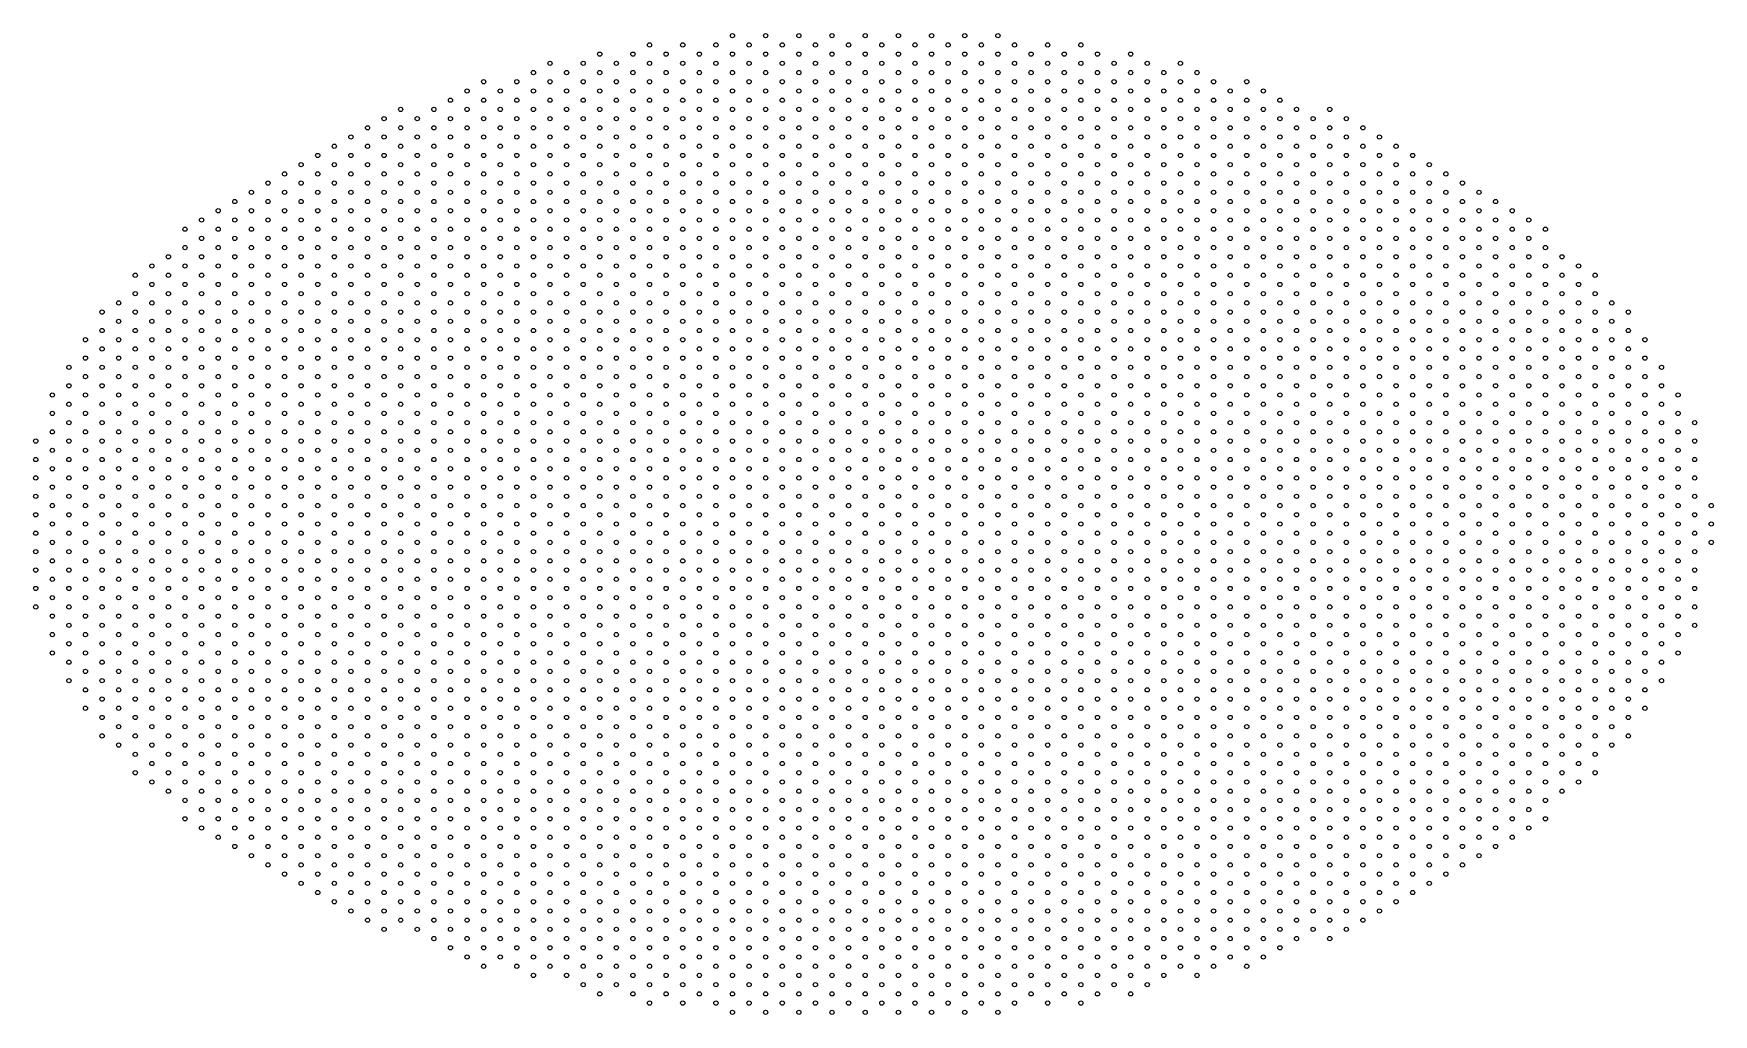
# Model space of a CAD drawing. Extents: x 13 to 806, y -460 to 4.
import ezdxf

# ---------------------------------------------------------------- set-up
doc = ezdxf.new("R2010")
doc.units = 0

msp = doc.modelspace()

# ---------------------------------------------------------------- linework, layer by layer
for centre in [(343.34, 2.6), (359, 2.6), (374.66, 2.6), (390.32, 2.6), (405.98, 2.6), (421.64, 2.6), (437.3, 2.6), (452.96, 2.6), (468.62, 2.6), (280.7, -6.1), (296.36, -6.1), (304.19, -1.75), (312.02, -6.1), (319.85, -1.75), (327.68, -6.1), (335.51, -1.75), (343.34, -6.1), (351.17, -1.75), (359, -6.1), (366.83, -1.75), (374.66, -6.1), (382.49, -1.75), (390.32, -6.1), (398.15, -1.75), (405.98, -6.1), (413.81, -1.75), (421.64, -6.1), (429.47, -1.75), (437.3, -6.1), (445.13, -1.75), (452.96, -6.1), (460.79, -1.75), (468.62, -6.1), (476.45, -1.75), (484.28, -6.1), (492.11, -1.75), (499.94, -6.1), (507.77, -1.75), (515.6, -6.1), (531.26, -6.1), (249.38, -14.8), (257.21, -10.45), (265.04, -14.8), (272.87, -10.45), (280.7, -14.8), (288.53, -10.45), (296.36, -14.8), (304.19, -10.45), (312.02, -14.8), (319.85, -10.45), (327.68, -14.8), (335.51, -10.45), (343.34, -14.8), (351.17, -10.45), (359, -14.8), (366.83, -10.45), (374.66, -14.8), (382.49, -10.45), (390.32, -14.8), (398.15, -10.45), (405.98, -14.8), (413.81, -10.45), (421.64, -14.8), (429.47, -10.45), (437.3, -14.8), (445.13, -10.45), (452.96, -14.8), (460.79, -10.45), (468.62, -14.8), (476.45, -10.45), (484.28, -14.8), (492.11, -10.45), (499.94, -14.8), (507.77, -10.45), (515.6, -14.8), (523.43, -10.45), (531.26, -14.8), (539.09, -10.45), (546.92, -14.8), (554.75, -10.45), (562.58, -14.8), (218.06, -23.5), (225.89, -19.15), (233.72, -23.5), (241.55, -19.15), (249.38, -23.5), (257.21, -19.15), (265.04, -23.5), (272.87, -19.15), (280.7, -23.5), (288.53, -19.15), (296.36, -23.5), (304.19, -19.15), (312.02, -23.5), (319.85, -19.15), (327.68, -23.5), (335.51, -19.15), (343.34, -23.5), (351.17, -19.15), (359, -23.5), (366.83, -19.15), (374.66, -23.5), (382.49, -19.15), (390.32, -23.5), (398.15, -19.15), (405.98, -23.5), (413.81, -19.15), (421.64, -23.5), (429.47, -19.15), (437.3, -23.5), (445.13, -19.15), (452.96, -23.5), (460.79, -19.15), (468.62, -23.5), (476.45, -19.15), (484.28, -23.5), (492.11, -19.15), (499.94, -23.5), (507.77, -19.15), (515.6, -23.5), (523.43, -19.15), (531.26, -23.5), (539.09, -19.15), (546.92, -23.5), (554.75, -19.15), (562.58, -23.5), (570.41, -19.15), (578.24, -23.5), (586.07, -19.15), (593.9, -23.5), (186.74, -32.2), (202.4, -32.2), (210.23, -27.85), (218.06, -32.2), (225.89, -27.85), (233.72, -32.2), (241.55, -27.85), (249.38, -32.2), (257.21, -27.85), (265.04, -32.2), (272.87, -27.85), (280.7, -32.2), (288.53, -27.85), (296.36, -32.2), (304.19, -27.85), (312.02, -32.2), (319.85, -27.85), (327.68, -32.2), (335.51, -27.85), (343.34, -32.2), (351.17, -27.85), (359, -32.2), (366.83, -27.85), (374.66, -32.2), (382.49, -27.85), (390.32, -32.2), (398.15, -27.85), (405.98, -32.2), (413.81, -27.85), (421.64, -32.2), (429.47, -27.85), (437.3, -32.2), (445.13, -27.85), (452.96, -32.2), (460.79, -27.85), (468.62, -32.2), (476.45, -27.85), (484.28, -32.2), (492.11, -27.85), (499.94, -32.2), (507.77, -27.85), (515.6, -32.2), (523.43, -27.85), (531.26, -32.2), (539.09, -27.85), (546.92, -32.2), (554.75, -27.85), (562.58, -32.2), (570.41, -27.85), (578.24, -32.2), (586.07, -27.85), (593.9, -32.2), (601.73, -27.85), (609.56, -32.2), (625.22, -32.2), (178.91, -36.55), (194.57, -36.55), (210.23, -36.55), (225.89, -36.55), (241.55, -36.55), (257.21, -36.55), (272.87, -36.55), (288.53, -36.55), (304.19, -36.55), (319.85, -36.55), (335.51, -36.55), (351.17, -36.55), (366.83, -36.55), (382.49, -36.55), (398.15, -36.55), (413.81, -36.55), (429.47, -36.55), (445.13, -36.55), (460.79, -36.55), (476.45, -36.55), (492.11, -36.55), (507.77, -36.55), (523.43, -36.55), (539.09, -36.55), (554.75, -36.55), (570.41, -36.55), (586.07, -36.55), (601.73, -36.55), (617.39, -36.55), (633.05, -36.55), (163.25, -45.25), (171.08, -40.9), (178.91, -45.25), (186.74, -40.9), (194.57, -45.25), (202.4, -40.9), (210.23, -45.25), (218.06, -40.9), (225.89, -45.25), (233.72, -40.9), (241.55, -45.25), (249.38, -40.9), (257.21, -45.25), (265.04, -40.9), (272.87, -45.25), (280.7, -40.9), (288.53, -45.25), (296.36, -40.9), (304.19, -45.25), (312.02, -40.9), (319.85, -45.25), (327.68, -40.9), (335.51, -45.25), (343.34, -40.9), (351.17, -45.25), (359, -40.9), (366.83, -45.25), (374.66, -40.9), (382.49, -45.25), (390.32, -40.9), (398.15, -45.25), (405.98, -40.9), (413.81, -45.25), (421.64, -40.9), (429.47, -45.25), (437.3, -40.9), (445.13, -45.25), (452.96, -40.9), (460.79, -45.25), (468.62, -40.9), (476.45, -45.25), (484.28, -40.9), (492.11, -45.25), (499.94, -40.9), (507.77, -45.25), (515.6, -40.9), (523.43, -45.25), (531.26, -40.9), (539.09, -45.25), (546.92, -40.9), (554.75, -45.25), (562.58, -40.9), (570.41, -45.25), (578.24, -40.9), (586.07, -45.25), (593.9, -40.9), (601.73, -45.25), (609.56, -40.9), (617.39, -45.25), (625.22, -40.9), (633.05, -45.25), (640.88, -40.9), (648.71, -45.25), (147.59, -53.95), (155.42, -49.6), (163.25, -53.95), (171.08, -49.6), (178.91, -53.95), (186.74, -49.6), (194.57, -53.95), (202.4, -49.6), (210.23, -53.95), (218.06, -49.6), (225.89, -53.95), (233.72, -49.6), (241.55, -53.95), (249.38, -49.6), (257.21, -53.95), (265.04, -49.6), (272.87, -53.95), (280.7, -49.6), (288.53, -53.95), (296.36, -49.6), (304.19, -53.95), (312.02, -49.6), (319.85, -53.95), (327.68, -49.6), (335.51, -53.95), (343.34, -49.6), (351.17, -53.95), (359, -49.6), (366.83, -53.95), (374.66, -49.6), (382.49, -53.95), (390.32, -49.6), (398.15, -53.95), (405.98, -49.6), (413.81, -53.95), (421.64, -49.6), (429.47, -53.95), (437.3, -49.6), (445.13, -53.95), (452.96, -49.6), (460.79, -53.95), (468.62, -49.6), (476.45, -53.95), (484.28, -49.6), (492.11, -53.95), (499.94, -49.6), (507.77, -53.95), (515.6, -49.6), (523.43, -53.95), (531.26, -49.6), (539.09, -53.95), (546.92, -49.6), (554.75, -53.95), (562.58, -49.6), (570.41, -53.95), (578.24, -49.6), (586.07, -53.95), (593.9, -49.6), (601.73, -53.95), (609.56, -49.6), (617.39, -53.95), (625.22, -49.6), (633.05, -53.95), (640.88, -49.6), (648.71, -53.95), (656.54, -49.6), (664.37, -53.95), (131.93, -62.65), (139.76, -58.3), (147.59, -62.65), (155.42, -58.3), (163.25, -62.65), (171.08, -58.3), (178.91, -62.65), (186.74, -58.3), (194.57, -62.65), (202.4, -58.3), (210.23, -62.65), (218.06, -58.3), (225.89, -62.65), (233.72, -58.3), (241.55, -62.65), (249.38, -58.3), (257.21, -62.65), (265.04, -58.3), (272.87, -62.65), (280.7, -58.3), (288.53, -62.65), (296.36, -58.3), (304.19, -62.65), (312.02, -58.3), (319.85, -62.65), (327.68, -58.3), (335.51, -62.65), (343.34, -58.3), (351.17, -62.65), (359, -58.3), (366.83, -62.65), (374.66, -58.3), (382.49, -62.65), (390.32, -58.3), (398.15, -62.65), (405.98, -58.3), (413.81, -62.65), (421.64, -58.3), (429.47, -62.65), (437.3, -58.3), (445.13, -62.65), (452.96, -58.3), (460.79, -62.65), (468.62, -58.3), (476.45, -62.65), (484.28, -58.3), (492.11, -62.65), (499.94, -58.3), (507.77, -62.65), (515.6, -58.3), (523.43, -62.65), (531.26, -58.3), (539.09, -62.65), (546.92, -58.3), (554.75, -62.65), (562.58, -58.3), (570.41, -62.65), (578.24, -58.3), (586.07, -62.65), (593.9, -58.3), (601.73, -62.65), (609.56, -58.3), (617.39, -62.65), (625.22, -58.3), (633.05, -62.65), (640.88, -58.3), (648.71, -62.65), (656.54, -58.3), (664.37, -62.65), (672.2, -58.3), (680.03, -62.65), (116.27, -71.35), (124.1, -67), (131.93, -71.35), (139.76, -67), (147.59, -71.35), (155.42, -67), (163.25, -71.35), (171.08, -67), (178.91, -71.35), (186.74, -67), (194.57, -71.35), (202.4, -67), (210.23, -71.35), (218.06, -67), (225.89, -71.35), (233.72, -67), (241.55, -71.35), (249.38, -67), (257.21, -71.35), (265.04, -67), (272.87, -71.35), (280.7, -67), (288.53, -71.35), (296.36, -67), (304.19, -71.35), (312.02, -67), (319.85, -71.35), (327.68, -67), (335.51, -71.35), (343.34, -67), (351.17, -71.35), (359, -67), (366.83, -71.35), (374.66, -67), (382.49, -71.35), (390.32, -67), (398.15, -71.35), (405.98, -67), (413.81, -71.35), (421.64, -67), (429.47, -71.35), (437.3, -67), (445.13, -71.35), (452.96, -67), (460.79, -71.35), (468.62, -67), (476.45, -71.35), (484.28, -67), (492.11, -71.35), (499.94, -67), (507.77, -71.35), (515.6, -67), (523.43, -71.35), (531.26, -67), (539.09, -71.35), (546.92, -67), (554.75, -71.35), (562.58, -67), (570.41, -71.35), (578.24, -67), (586.07, -71.35), (593.9, -67), (601.73, -71.35), (609.56, -67), (617.39, -71.35), (625.22, -67), (633.05, -71.35), (640.88, -67), (648.71, -71.35), (656.54, -67), (664.37, -71.35), (672.2, -67), (680.03, -71.35), (687.86, -67), (695.69, -71.35), (100.61, -80.05), (108.44, -75.7), (116.27, -80.05), (124.1, -75.7), (131.93, -80.05), (139.76, -75.7), (147.59, -80.05), (155.42, -75.7), (163.25, -80.05), (171.08, -75.7), (178.91, -80.05), (186.74, -75.7), (194.57, -80.05), (202.4, -75.7), (210.23, -80.05), (218.06, -75.7), (225.89, -80.05), (233.72, -75.7), (241.55, -80.05), (249.38, -75.7), (257.21, -80.05), (265.04, -75.7), (272.87, -80.05), (280.7, -75.7), (288.53, -80.05), (296.36, -75.7), (304.19, -80.05), (312.02, -75.7), (319.85, -80.05), (327.68, -75.7), (335.51, -80.05), (343.34, -75.7), (351.17, -80.05), (359, -75.7), (366.83, -80.05), (374.66, -75.7), (382.49, -80.05), (390.32, -75.7), (398.15, -80.05), (405.98, -75.7), (413.81, -80.05), (421.64, -75.7), (429.47, -80.05), (437.3, -75.7), (445.13, -80.05), (452.96, -75.7), (460.79, -80.05), (468.62, -75.7), (476.45, -80.05), (484.28, -75.7), (492.11, -80.05), (499.94, -75.7), (507.77, -80.05), (515.6, -75.7), (523.43, -80.05), (531.26, -75.7), (539.09, -80.05), (546.92, -75.7), (554.75, -80.05), (562.58, -75.7), (570.41, -80.05), (578.24, -75.7), (586.07, -80.05), (593.9, -75.7), (601.73, -80.05), (609.56, -75.7), (617.39, -80.05), (625.22, -75.7), (633.05, -80.05), (640.88, -75.7), (648.71, -80.05), (656.54, -75.7), (664.37, -80.05), (672.2, -75.7), (680.03, -80.05), (687.86, -75.7), (695.69, -80.05), (703.52, -75.7), (711.35, -80.05), (92.78, -84.4), (108.44, -84.4), (124.1, -84.4), (139.76, -84.4), (155.42, -84.4), (171.08, -84.4), (186.74, -84.4), (202.4, -84.4), (218.06, -84.4), (233.72, -84.4), (249.38, -84.4), (265.04, -84.4), (280.7, -84.4), (296.36, -84.4), (312.02, -84.4), (327.68, -84.4), (343.34, -84.4), (359, -84.4), (374.66, -84.4), (390.32, -84.4), (405.98, -84.4), (421.64, -84.4), (437.3, -84.4), (452.96, -84.4), (468.62, -84.4), (484.28, -84.4), (499.94, -84.4), (515.6, -84.4), (531.26, -84.4), (546.92, -84.4), (562.58, -84.4), (578.24, -84.4), (593.9, -84.4), (609.56, -84.4), (625.22, -84.4), (640.88, -84.4), (656.54, -84.4), (672.2, -84.4), (687.86, -84.4), (703.52, -84.4), (719.18, -84.4), (84.95, -88.75), (92.78, -93.1), (100.61, -88.75), (108.44, -93.1), (116.27, -88.75), (124.1, -93.1), (131.93, -88.75), (139.76, -93.1), (147.59, -88.75), (155.42, -93.1), (163.25, -88.75), (171.08, -93.1), (178.91, -88.75), (186.74, -93.1), (194.57, -88.75), (202.4, -93.1), (210.23, -88.75), (218.06, -93.1), (225.89, -88.75), (233.72, -93.1), (241.55, -88.75), (249.38, -93.1), (257.21, -88.75), (265.04, -93.1), (272.87, -88.75), (280.7, -93.1), (288.53, -88.75), (296.36, -93.1), (304.19, -88.75), (312.02, -93.1), (319.85, -88.75), (327.68, -93.1), (335.51, -88.75), (343.34, -93.1), (351.17, -88.75), (359, -93.1), (366.83, -88.75), (374.66, -93.1), (382.49, -88.75), (390.32, -93.1), (398.15, -88.75), (405.98, -93.1), (413.81, -88.75), (421.64, -93.1), (429.47, -88.75), (437.3, -93.1), (445.13, -88.75), (452.96, -93.1), (460.79, -88.75), (468.62, -93.1), (476.45, -88.75), (484.28, -93.1), (492.11, -88.75), (499.94, -93.1), (507.77, -88.75), (515.6, -93.1), (523.43, -88.75), (531.26, -93.1), (539.09, -88.75), (546.92, -93.1), (554.75, -88.75), (562.58, -93.1), (570.41, -88.75), (578.24, -93.1), (586.07, -88.75), (593.9, -93.1), (601.73, -88.75), (609.56, -93.1), (617.39, -88.75), (625.22, -93.1), (633.05, -88.75), (640.88, -93.1), (648.71, -88.75), (656.54, -93.1), (664.37, -88.75), (672.2, -93.1), (680.03, -88.75), (687.86, -93.1), (695.69, -88.75), (703.52, -93.1), (711.35, -88.75), (719.18, -93.1), (727.01, -88.75), (77.12, -101.8), (84.95, -97.45), (92.78, -101.8), (100.61, -97.45), (108.44, -101.8), (116.27, -97.45), (124.1, -101.8), (131.93, -97.45), (139.76, -101.8), (147.59, -97.45), (155.42, -101.8), (163.25, -97.45), (171.08, -101.8), (178.91, -97.45), (186.74, -101.8), (194.57, -97.45), (202.4, -101.8), (210.23, -97.45), (218.06, -101.8), (225.89, -97.45), (233.72, -101.8), (241.55, -97.45), (249.38, -101.8), (257.21, -97.45), (265.04, -101.8), (272.87, -97.45), (280.7, -101.8), (288.53, -97.45), (296.36, -101.8), (304.19, -97.45), (312.02, -101.8), (319.85, -97.45), (327.68, -101.8), (335.51, -97.45), (343.34, -101.8), (351.17, -97.45), (359, -101.8), (366.83, -97.45), (374.66, -101.8), (382.49, -97.45), (390.32, -101.8), (398.15, -97.45), (405.98, -101.8), (413.81, -97.45), (421.64, -101.8), (429.47, -97.45), (437.3, -101.8), (445.13, -97.45), (452.96, -101.8), (460.79, -97.45), (468.62, -101.8), (476.45, -97.45), (484.28, -101.8), (492.11, -97.45), (499.94, -101.8), (507.77, -97.45), (515.6, -101.8), (523.43, -97.45), (531.26, -101.8), (539.09, -97.45), (546.92, -101.8), (554.75, -97.45), (562.58, -101.8), (570.41, -97.45), (578.24, -101.8), (586.07, -97.45), (593.9, -101.8), (601.73, -97.45), (609.56, -101.8), (617.39, -97.45), (625.22, -101.8), (633.05, -97.45), (640.88, -101.8), (648.71, -97.45), (656.54, -101.8), (664.37, -97.45), (672.2, -101.8), (680.03, -97.45), (687.86, -101.8), (695.69, -97.45), (703.52, -101.8), (711.35, -97.45), (719.18, -101.8), (727.01, -97.45), (734.84, -101.8), (61.46, -110.5), (69.29, -106.15), (77.12, -110.5), (84.95, -106.15), (92.78, -110.5), (100.61, -106.15), (108.44, -110.5), (116.27, -106.15), (124.1, -110.5), (131.93, -106.15), (139.76, -110.5), (147.59, -106.15), (155.42, -110.5), (163.25, -106.15), (171.08, -110.5), (178.91, -106.15), (186.74, -110.5), (194.57, -106.15), (202.4, -110.5), (210.23, -106.15), (218.06, -110.5), (225.89, -106.15), (233.72, -110.5), (241.55, -106.15), (249.38, -110.5), (257.21, -106.15), (265.04, -110.5), (272.87, -106.15), (280.7, -110.5), (288.53, -106.15), (296.36, -110.5), (304.19, -106.15), (312.02, -110.5), (319.85, -106.15), (327.68, -110.5), (335.51, -106.15), (343.34, -110.5), (351.17, -106.15), (359, -110.5), (366.83, -106.15), (374.66, -110.5), (382.49, -106.15), (390.32, -110.5), (398.15, -106.15), (405.98, -110.5), (413.81, -106.15), (421.64, -110.5), (429.47, -106.15), (437.3, -110.5), (445.13, -106.15), (452.96, -110.5), (460.79, -106.15), (468.62, -110.5), (476.45, -106.15), (484.28, -110.5), (492.11, -106.15), (499.94, -110.5), (507.77, -106.15), (515.6, -110.5), (523.43, -106.15), (531.26, -110.5), (539.09, -106.15), (546.92, -110.5), (554.75, -106.15), (562.58, -110.5), (570.41, -106.15), (578.24, -110.5), (586.07, -106.15), (593.9, -110.5), (601.73, -106.15), (609.56, -110.5), (617.39, -106.15), (625.22, -110.5), (633.05, -106.15), (640.88, -110.5), (648.71, -106.15), (656.54, -110.5), (664.37, -106.15), (672.2, -110.5), (680.03, -106.15), (687.86, -110.5), (695.69, -106.15), (703.52, -110.5), (711.35, -106.15), (719.18, -110.5), (727.01, -106.15), (734.84, -110.5), (742.67, -106.15), (750.5, -110.5), (61.46, -119.2), (69.29, -114.85), (77.12, -119.2), (84.95, -114.85), (92.78, -119.2), (100.61, -114.85), (108.44, -119.2), (116.27, -114.85), (124.1, -119.2), (131.93, -114.85), (139.76, -119.2), (147.59, -114.85), (155.42, -119.2), (163.25, -114.85), (171.08, -119.2), (178.91, -114.85), (186.74, -119.2), (194.57, -114.85), (202.4, -119.2), (210.23, -114.85), (218.06, -119.2), (225.89, -114.85), (233.72, -119.2), (241.55, -114.85), (249.38, -119.2), (257.21, -114.85), (265.04, -119.2), (272.87, -114.85), (280.7, -119.2), (288.53, -114.85), (296.36, -119.2), (304.19, -114.85), (312.02, -119.2), (319.85, -114.85), (327.68, -119.2), (335.51, -114.85), (343.34, -119.2), (351.17, -114.85), (359, -119.2), (366.83, -114.85), (374.66, -119.2), (382.49, -114.85), (390.32, -119.2), (398.15, -114.85), (405.98, -119.2), (413.81, -114.85), (421.64, -119.2), (429.47, -114.85), (437.3, -119.2), (445.13, -114.85), (452.96, -119.2), (460.79, -114.85), (468.62, -119.2), (476.45, -114.85), (484.28, -119.2), (492.11, -114.85), (499.94, -119.2), (507.77, -114.85), (515.6, -119.2), (523.43, -114.85), (531.26, -119.2), (539.09, -114.85), (546.92, -119.2), (554.75, -114.85), (562.58, -119.2), (570.41, -114.85), (578.24, -119.2), (586.07, -114.85), (593.9, -119.2), (601.73, -114.85), (609.56, -119.2), (617.39, -114.85), (625.22, -119.2), (633.05, -114.85), (640.88, -119.2), (648.71, -114.85), (656.54, -119.2), (664.37, -114.85), (672.2, -119.2), (680.03, -114.85), (687.86, -119.2), (695.69, -114.85), (703.52, -119.2), (711.35, -114.85), (719.18, -119.2), (727.01, -114.85), (734.84, -119.2), (742.67, -114.85), (750.5, -119.2), (53.63, -123.55), (69.29, -123.55), (84.95, -123.55), (100.61, -123.55), (116.27, -123.55), (131.93, -123.55), (147.59, -123.55), (163.25, -123.55), (178.91, -123.55), (194.57, -123.55), (210.23, -123.55), (225.89, -123.55), (241.55, -123.55), (257.21, -123.55), (272.87, -123.55), (288.53, -123.55), (304.19, -123.55), (319.85, -123.55), (335.51, -123.55), (351.17, -123.55), (366.83, -123.55), (382.49, -123.55), (398.15, -123.55), (413.81, -123.55), (429.47, -123.55), (445.13, -123.55), (460.79, -123.55), (476.45, -123.55), (492.11, -123.55), (507.77, -123.55), (523.43, -123.55), (539.09, -123.55), (554.75, -123.55), (570.41, -123.55), (586.07, -123.55), (601.73, -123.55), (617.39, -123.55), (633.05, -123.55), (648.71, -123.55), (664.37, -123.55), (680.03, -123.55), (695.69, -123.55), (711.35, -123.55), (727.01, -123.55), (742.67, -123.55), (758.33, -123.55), (45.8, -127.9), (53.63, -132.25), (61.46, -127.9), (69.29, -132.25), (77.12, -127.9), (84.95, -132.25), (92.78, -127.9), (100.61, -132.25), (108.44, -127.9), (116.27, -132.25), (124.1, -127.9), (131.93, -132.25), (139.76, -127.9), (147.59, -132.25), (155.42, -127.9), (163.25, -132.25), (171.08, -127.9), (178.91, -132.25), (186.74, -127.9), (194.57, -132.25), (202.4, -127.9), (210.23, -132.25), (218.06, -127.9), (225.89, -132.25), (233.72, -127.9), (241.55, -132.25), (249.38, -127.9), (257.21, -132.25), (265.04, -127.9), (272.87, -132.25), (280.7, -127.9), (288.53, -132.25), (296.36, -127.9), (304.19, -132.25), (312.02, -127.9), (319.85, -132.25), (327.68, -127.9), (335.51, -132.25), (343.34, -127.9), (351.17, -132.25), (359, -127.9), (366.83, -132.25), (374.66, -127.9), (382.49, -132.25), (390.32, -127.9), (398.15, -132.25), (405.98, -127.9), (413.81, -132.25), (421.64, -127.9), (429.47, -132.25), (437.3, -127.9), (445.13, -132.25), (452.96, -127.9), (460.79, -132.25), (468.62, -127.9), (476.45, -132.25), (484.28, -127.9), (492.11, -132.25), (499.94, -127.9), (507.77, -132.25), (515.6, -127.9), (523.43, -132.25), (531.26, -127.9), (539.09, -132.25), (546.92, -127.9), (554.75, -132.25), (562.58, -127.9), (570.41, -132.25), (578.24, -127.9), (586.07, -132.25), (593.9, -127.9), (601.73, -132.25), (609.56, -127.9), (617.39, -132.25), (625.22, -127.9), (633.05, -132.25), (640.88, -127.9), (648.71, -132.25), (656.54, -127.9), (664.37, -132.25), (672.2, -127.9), (680.03, -132.25), (687.86, -127.9), (695.69, -132.25), (703.52, -127.9), (711.35, -132.25), (719.18, -127.9), (727.01, -132.25), (734.84, -127.9), (742.67, -132.25), (750.5, -127.9), (758.33, -132.25), (766.16, -127.9), (37.97, -140.95), (45.8, -136.6), (53.63, -140.95), (61.46, -136.6), (69.29, -140.95), (77.12, -136.6), (84.95, -140.95), (92.78, -136.6), (100.61, -140.95), (108.44, -136.6), (116.27, -140.95), (124.1, -136.6), (131.93, -140.95), (139.76, -136.6), (147.59, -140.95), (155.42, -136.6), (163.25, -140.95), (171.08, -136.6), (178.91, -140.95), (186.74, -136.6), (194.57, -140.95), (202.4, -136.6), (210.23, -140.95), (218.06, -136.6), (225.89, -140.95), (233.72, -136.6), (241.55, -140.95), (249.38, -136.6), (257.21, -140.95), (265.04, -136.6), (272.87, -140.95), (280.7, -136.6), (288.53, -140.95), (296.36, -136.6), (304.19, -140.95), (312.02, -136.6), (319.85, -140.95), (327.68, -136.6), (335.51, -140.95), (343.34, -136.6), (351.17, -140.95), (359, -136.6), (366.83, -140.95), (374.66, -136.6), (382.49, -140.95), (390.32, -136.6), (398.15, -140.95), (405.98, -136.6), (413.81, -140.95), (421.64, -136.6), (429.47, -140.95), (437.3, -136.6), (445.13, -140.95), (452.96, -136.6), (460.79, -140.95), (468.62, -136.6), (476.45, -140.95), (484.28, -136.6), (492.11, -140.95), (499.94, -136.6), (507.77, -140.95), (515.6, -136.6), (523.43, -140.95), (531.26, -136.6), (539.09, -140.95), (546.92, -136.6), (554.75, -140.95), (562.58, -136.6), (570.41, -140.95), (578.24, -136.6), (586.07, -140.95), (593.9, -136.6), (601.73, -140.95), (609.56, -136.6), (617.39, -140.95), (625.22, -136.6), (633.05, -140.95), (640.88, -136.6), (648.71, -140.95), (656.54, -136.6), (664.37, -140.95), (672.2, -136.6), (680.03, -140.95), (687.86, -136.6), (695.69, -140.95), (703.52, -136.6), (711.35, -140.95), (719.18, -136.6), (727.01, -140.95), (734.84, -136.6), (742.67, -140.95), (750.5, -136.6), (758.33, -140.95), (766.16, -136.6), (773.99, -140.95), (37.97, -149.65), (45.8, -145.3), (53.63, -149.65), (61.46, -145.3), (69.29, -149.65), (77.12, -145.3), (84.95, -149.65), (92.78, -145.3), (100.61, -149.65), (108.44, -145.3), (116.27, -149.65), (124.1, -145.3), (131.93, -149.65), (139.76, -145.3), (147.59, -149.65), (155.42, -145.3), (163.25, -149.65), (171.08, -145.3), (178.91, -149.65), (186.74, -145.3), (194.57, -149.65), (202.4, -145.3), (210.23, -149.65), (218.06, -145.3), (225.89, -149.65), (233.72, -145.3), (241.55, -149.65), (249.38, -145.3), (257.21, -149.65), (265.04, -145.3), (272.87, -149.65), (280.7, -145.3), (288.53, -149.65), (296.36, -145.3), (304.19, -149.65), (312.02, -145.3), (319.85, -149.65), (327.68, -145.3), (335.51, -149.65), (343.34, -145.3), (351.17, -149.65), (359, -145.3), (366.83, -149.65), (374.66, -145.3), (382.49, -149.65), (390.32, -145.3), (398.15, -149.65), (405.98, -145.3), (413.81, -149.65), (421.64, -145.3), (429.47, -149.65), (437.3, -145.3), (445.13, -149.65), (452.96, -145.3), (460.79, -149.65), (468.62, -145.3), (476.45, -149.65), (484.28, -145.3), (492.11, -149.65), (499.94, -145.3), (507.77, -149.65), (515.6, -145.3), (523.43, -149.65), (531.26, -145.3), (539.09, -149.65), (546.92, -145.3), (554.75, -149.65), (562.58, -145.3), (570.41, -149.65), (578.24, -145.3), (586.07, -149.65), (593.9, -145.3), (601.73, -149.65), (609.56, -145.3), (617.39, -149.65), (625.22, -145.3), (633.05, -149.65), (640.88, -145.3), (648.71, -149.65), (656.54, -145.3), (664.37, -149.65), (672.2, -145.3), (680.03, -149.65), (687.86, -145.3), (695.69, -149.65), (703.52, -145.3), (711.35, -149.65), (719.18, -145.3), (727.01, -149.65), (734.84, -145.3), (742.67, -149.65), (750.5, -145.3), (758.33, -149.65), (766.16, -145.3), (773.99, -149.65), (30.14, -154), (37.97, -158.35), (45.8, -154), (53.63, -158.35), (61.46, -154), (69.29, -158.35), (77.12, -154), (84.95, -158.35), (92.78, -154), (100.61, -158.35), (108.44, -154), (116.27, -158.35), (124.1, -154), (131.93, -158.35), (139.76, -154), (147.59, -158.35), (155.42, -154), (163.25, -158.35), (171.08, -154), (178.91, -158.35), (186.74, -154), (194.57, -158.35), (202.4, -154), (210.23, -158.35), (218.06, -154), (225.89, -158.35), (233.72, -154), (241.55, -158.35), (249.38, -154), (257.21, -158.35), (265.04, -154), (272.87, -158.35), (280.7, -154), (288.53, -158.35), (296.36, -154), (304.19, -158.35), (312.02, -154), (319.85, -158.35), (327.68, -154), (335.51, -158.35), (343.34, -154), (351.17, -158.35), (359, -154), (366.83, -158.35), (374.66, -154), (382.49, -158.35), (390.32, -154), (398.15, -158.35), (405.98, -154), (413.81, -158.35), (421.64, -154), (429.47, -158.35), (437.3, -154), (445.13, -158.35), (452.96, -154), (460.79, -158.35), (468.62, -154), (476.45, -158.35), (484.28, -154), (492.11, -158.35), (499.94, -154), (507.77, -158.35), (515.6, -154), (523.43, -158.35), (531.26, -154), (539.09, -158.35), (546.92, -154), (554.75, -158.35), (562.58, -154), (570.41, -158.35), (578.24, -154), (586.07, -158.35), (593.9, -154), (601.73, -158.35), (609.56, -154), (617.39, -158.35), (625.22, -154), (633.05, -158.35), (640.88, -154), (648.71, -158.35), (656.54, -154), (664.37, -158.35), (672.2, -154), (680.03, -158.35), (687.86, -154), (695.69, -158.35), (703.52, -154), (711.35, -158.35), (719.18, -154), (727.01, -158.35), (734.84, -154), (742.67, -158.35), (750.5, -154), (758.33, -158.35), (766.16, -154), (773.99, -158.35), (781.82, -154), (22.31, -167.05), (30.14, -162.7), (37.97, -167.05), (45.8, -162.7), (53.63, -167.05), (61.46, -162.7), (69.29, -167.05), (77.12, -162.7), (84.95, -167.05), (92.78, -162.7), (100.61, -167.05), (108.44, -162.7), (116.27, -167.05), (124.1, -162.7), (131.93, -167.05), (139.76, -162.7), (147.59, -167.05), (155.42, -162.7), (163.25, -167.05), (171.08, -162.7), (178.91, -167.05), (186.74, -162.7), (194.57, -167.05), (202.4, -162.7), (210.23, -167.05), (218.06, -162.7), (225.89, -167.05), (233.72, -162.7), (241.55, -167.05), (249.38, -162.7), (257.21, -167.05), (265.04, -162.7), (272.87, -167.05), (280.7, -162.7), (288.53, -167.05), (296.36, -162.7), (304.19, -167.05), (312.02, -162.7), (319.85, -167.05), (327.68, -162.7), (335.51, -167.05), (343.34, -162.7), (351.17, -167.05), (359, -162.7), (366.83, -167.05), (374.66, -162.7), (382.49, -167.05), (390.32, -162.7), (398.15, -167.05), (405.98, -162.7), (413.81, -167.05), (421.64, -162.7), (429.47, -167.05), (437.3, -162.7), (445.13, -167.05), (452.96, -162.7), (460.79, -167.05), (468.62, -162.7), (476.45, -167.05), (484.28, -162.7), (492.11, -167.05), (499.94, -162.7), (507.77, -167.05), (515.6, -162.7), (523.43, -167.05), (531.26, -162.7), (539.09, -167.05), (546.92, -162.7), (554.75, -167.05), (562.58, -162.7), (570.41, -167.05), (578.24, -162.7), (586.07, -167.05), (593.9, -162.7), (601.73, -167.05), (609.56, -162.7), (617.39, -167.05), (625.22, -162.7), (633.05, -167.05), (640.88, -162.7), (648.71, -167.05), (656.54, -162.7), (664.37, -167.05), (672.2, -162.7), (680.03, -167.05), (687.86, -162.7), (695.69, -167.05), (703.52, -162.7), (711.35, -167.05), (719.18, -162.7), (727.01, -167.05), (734.84, -162.7), (742.67, -167.05), (750.5, -162.7), (758.33, -167.05), (766.16, -162.7), (773.99, -167.05), (781.82, -162.7), (789.65, -167.05), (30.14, -171.4), (45.8, -171.4), (61.46, -171.4), (77.12, -171.4), (92.78, -171.4), (108.44, -171.4), (124.1, -171.4), (139.76, -171.4), (155.42, -171.4), (171.08, -171.4), (186.74, -171.4), (202.4, -171.4), (218.06, -171.4), (233.72, -171.4), (249.38, -171.4), (265.04, -171.4), (280.7, -171.4), (296.36, -171.4), (312.02, -171.4), (327.68, -171.4), (343.34, -171.4), (359, -171.4), (374.66, -171.4), (390.32, -171.4), (405.98, -171.4), (421.64, -171.4), (437.3, -171.4), (452.96, -171.4), (468.62, -171.4), (484.28, -171.4), (499.94, -171.4), (515.6, -171.4), (531.26, -171.4), (546.92, -171.4), (562.58, -171.4), (578.24, -171.4), (593.9, -171.4), (609.56, -171.4), (625.22, -171.4), (640.88, -171.4), (656.54, -171.4), (672.2, -171.4), (687.86, -171.4), (703.52, -171.4), (719.18, -171.4), (734.84, -171.4), (750.5, -171.4), (766.16, -171.4), (781.82, -171.4), (22.31, -175.75), (30.14, -180.1), (37.97, -175.75), (45.8, -180.1), (53.63, -175.75), (61.46, -180.1), (69.29, -175.75), (77.12, -180.1), (84.95, -175.75), (92.78, -180.1), (100.61, -175.75), (108.44, -180.1), (116.27, -175.75), (124.1, -180.1), (131.93, -175.75), (139.76, -180.1), (147.59, -175.75), (155.42, -180.1), (163.25, -175.75), (171.08, -180.1), (178.91, -175.75), (186.74, -180.1), (194.57, -175.75), (202.4, -180.1), (210.23, -175.75), (218.06, -180.1), (225.89, -175.75), (233.72, -180.1), (241.55, -175.75), (249.38, -180.1), (257.21, -175.75), (265.04, -180.1), (272.87, -175.75), (280.7, -180.1), (288.53, -175.75), (296.36, -180.1), (304.19, -175.75), (312.02, -180.1), (319.85, -175.75), (327.68, -180.1), (335.51, -175.75), (343.34, -180.1), (351.17, -175.75), (359, -180.1), (366.83, -175.75), (374.66, -180.1), (382.49, -175.75), (390.32, -180.1), (398.15, -175.75), (405.98, -180.1), (413.81, -175.75), (421.64, -180.1), (429.47, -175.75), (437.3, -180.1), (445.13, -175.75), (452.96, -180.1), (460.79, -175.75), (468.62, -180.1), (476.45, -175.75), (484.28, -180.1), (492.11, -175.75), (499.94, -180.1), (507.77, -175.75), (515.6, -180.1), (523.43, -175.75), (531.26, -180.1), (539.09, -175.75), (546.92, -180.1), (554.75, -175.75), (562.58, -180.1), (570.41, -175.75), (578.24, -180.1), (586.07, -175.75), (593.9, -180.1), (601.73, -175.75), (609.56, -180.1), (617.39, -175.75), (625.22, -180.1), (633.05, -175.75), (640.88, -180.1), (648.71, -175.75), (656.54, -180.1), (664.37, -175.75), (672.2, -180.1), (680.03, -175.75), (687.86, -180.1), (695.69, -175.75), (703.52, -180.1), (711.35, -175.75), (719.18, -180.1), (727.01, -175.75), (734.84, -180.1), (742.67, -175.75), (750.5, -180.1), (758.33, -175.75), (766.16, -180.1), (773.99, -175.75), (781.82, -180.1), (789.65, -175.75), (797.48, -180.1), (14.48, -188.8), (22.31, -184.45), (30.14, -188.8), (37.97, -184.45), (45.8, -188.8), (53.63, -184.45), (61.46, -188.8), (69.29, -184.45), (77.12, -188.8), (84.95, -184.45), (92.78, -188.8), (100.61, -184.45), (108.44, -188.8), (116.27, -184.45), (124.1, -188.8), (131.93, -184.45), (139.76, -188.8), (147.59, -184.45), (155.42, -188.8), (163.25, -184.45), (171.08, -188.8), (178.91, -184.45), (186.74, -188.8), (194.57, -184.45), (202.4, -188.8), (210.23, -184.45), (218.06, -188.8), (225.89, -184.45), (233.72, -188.8), (241.55, -184.45), (249.38, -188.8), (257.21, -184.45), (265.04, -188.8), (272.87, -184.45), (280.7, -188.8), (288.53, -184.45), (296.36, -188.8), (304.19, -184.45), (312.02, -188.8), (319.85, -184.45), (327.68, -188.8), (335.51, -184.45), (343.34, -188.8), (351.17, -184.45), (359, -188.8), (366.83, -184.45), (374.66, -188.8), (382.49, -184.45), (390.32, -188.8), (398.15, -184.45), (405.98, -188.8), (413.81, -184.45), (421.64, -188.8), (429.47, -184.45), (437.3, -188.8), (445.13, -184.45), (452.96, -188.8), (460.79, -184.45), (468.62, -188.8), (476.45, -184.45), (484.28, -188.8), (492.11, -184.45), (499.94, -188.8), (507.77, -184.45), (515.6, -188.8), (523.43, -184.45), (531.26, -188.8), (539.09, -184.45), (546.92, -188.8), (554.75, -184.45), (562.58, -188.8), (570.41, -184.45), (578.24, -188.8), (586.07, -184.45), (593.9, -188.8), (601.73, -184.45), (609.56, -188.8), (617.39, -184.45), (625.22, -188.8), (633.05, -184.45), (640.88, -188.8), (648.71, -184.45), (656.54, -188.8), (664.37, -184.45), (672.2, -188.8), (680.03, -184.45), (687.86, -188.8), (695.69, -184.45), (703.52, -188.8), (711.35, -184.45), (719.18, -188.8), (727.01, -184.45), (734.84, -188.8), (742.67, -184.45), (750.5, -188.8), (758.33, -184.45), (766.16, -188.8), (773.99, -184.45), (781.82, -188.8), (789.65, -184.45), (797.48, -188.8), (14.48, -197.5), (22.31, -193.15), (30.14, -197.5), (37.97, -193.15), (45.8, -197.5), (53.63, -193.15), (61.46, -197.5), (69.29, -193.15), (77.12, -197.5), (84.95, -193.15), (92.78, -197.5), (100.61, -193.15), (108.44, -197.5), (116.27, -193.15), (124.1, -197.5), (131.93, -193.15), (139.76, -197.5), (147.59, -193.15), (155.42, -197.5), (163.25, -193.15), (171.08, -197.5), (178.91, -193.15), (186.74, -197.5), (194.57, -193.15), (202.4, -197.5), (210.23, -193.15), (218.06, -197.5), (225.89, -193.15), (233.72, -197.5), (241.55, -193.15), (249.38, -197.5), (257.21, -193.15), (265.04, -197.5), (272.87, -193.15), (280.7, -197.5), (288.53, -193.15), (296.36, -197.5), (304.19, -193.15), (312.02, -197.5), (319.85, -193.15), (327.68, -197.5), (335.51, -193.15), (343.34, -197.5), (351.17, -193.15), (359, -197.5), (366.83, -193.15), (374.66, -197.5), (382.49, -193.15), (390.32, -197.5), (398.15, -193.15), (405.98, -197.5), (413.81, -193.15), (421.64, -197.5), (429.47, -193.15), (437.3, -197.5), (445.13, -193.15), (452.96, -197.5), (460.79, -193.15), (468.62, -197.5), (476.45, -193.15), (484.28, -197.5), (492.11, -193.15), (499.94, -197.5), (507.77, -193.15), (515.6, -197.5), (523.43, -193.15), (531.26, -197.5), (539.09, -193.15), (546.92, -197.5), (554.75, -193.15), (562.58, -197.5), (570.41, -193.15), (578.24, -197.5), (586.07, -193.15), (593.9, -197.5), (601.73, -193.15), (609.56, -197.5), (617.39, -193.15), (625.22, -197.5), (633.05, -193.15), (640.88, -197.5), (648.71, -193.15), (656.54, -197.5), (664.37, -193.15), (672.2, -197.5), (680.03, -193.15), (687.86, -197.5), (695.69, -193.15), (703.52, -197.5), (711.35, -193.15), (719.18, -197.5), (727.01, -193.15), (734.84, -197.5), (742.67, -193.15), (750.5, -197.5), (758.33, -193.15), (766.16, -197.5), (773.99, -193.15), (781.82, -197.5), (789.65, -193.15), (797.48, -197.5), (14.48, -206.2), (22.31, -201.85), (30.14, -206.2), (37.97, -201.85), (45.8, -206.2), (53.63, -201.85), (61.46, -206.2), (69.29, -201.85), (77.12, -206.2), (84.95, -201.85), (92.78, -206.2), (100.61, -201.85), (108.44, -206.2), (116.27, -201.85), (124.1, -206.2), (131.93, -201.85), (139.76, -206.2), (147.59, -201.85), (155.42, -206.2), (163.25, -201.85), (171.08, -206.2), (178.91, -201.85), (186.74, -206.2), (194.57, -201.85), (202.4, -206.2), (210.23, -201.85), (218.06, -206.2), (225.89, -201.85), (233.72, -206.2), (241.55, -201.85), (249.38, -206.2), (257.21, -201.85), (265.04, -206.2), (272.87, -201.85), (280.7, -206.2), (288.53, -201.85), (296.36, -206.2), (304.19, -201.85), (312.02, -206.2), (319.85, -201.85), (327.68, -206.2), (335.51, -201.85), (343.34, -206.2), (351.17, -201.85), (359, -206.2), (366.83, -201.85), (374.66, -206.2), (382.49, -201.85), (390.32, -206.2), (398.15, -201.85), (405.98, -206.2), (413.81, -201.85), (421.64, -206.2), (429.47, -201.85), (437.3, -206.2), (445.13, -201.85), (452.96, -206.2), (460.79, -201.85), (468.62, -206.2), (476.45, -201.85), (484.28, -206.2), (492.11, -201.85), (499.94, -206.2), (507.77, -201.85), (515.6, -206.2), (523.43, -201.85), (531.26, -206.2), (539.09, -201.85), (546.92, -206.2), (554.75, -201.85), (562.58, -206.2), (570.41, -201.85), (578.24, -206.2), (586.07, -201.85), (593.9, -206.2), (601.73, -201.85), (609.56, -206.2), (617.39, -201.85), (625.22, -206.2), (633.05, -201.85), (640.88, -206.2), (648.71, -201.85), (656.54, -206.2), (664.37, -201.85), (672.2, -206.2), (680.03, -201.85), (687.86, -206.2), (695.69, -201.85), (703.52, -206.2), (711.35, -201.85), (719.18, -206.2), (727.01, -201.85), (734.84, -206.2), (742.67, -201.85), (750.5, -206.2), (758.33, -201.85), (766.16, -206.2), (773.99, -201.85), (781.82, -206.2), (789.65, -201.85), (797.48, -206.2), (14.48, -214.9), (22.31, -210.55), (30.14, -214.9), (37.97, -210.55), (45.8, -214.9), (53.63, -210.55), (61.46, -214.9), (69.29, -210.55), (77.12, -214.9), (84.95, -210.55), (92.78, -214.9), (100.61, -210.55), (108.44, -214.9), (116.27, -210.55), (124.1, -214.9), (131.93, -210.55), (139.76, -214.9), (147.59, -210.55), (155.42, -214.9), (163.25, -210.55), (171.08, -214.9), (178.91, -210.55), (186.74, -214.9), (194.57, -210.55), (202.4, -214.9), (210.23, -210.55), (218.06, -214.9), (225.89, -210.55), (233.72, -214.9), (241.55, -210.55), (249.38, -214.9), (257.21, -210.55), (265.04, -214.9), (272.87, -210.55), (280.7, -214.9), (288.53, -210.55), (296.36, -214.9), (304.19, -210.55), (312.02, -214.9), (319.85, -210.55), (327.68, -214.9), (335.51, -210.55), (343.34, -214.9), (351.17, -210.55), (359, -214.9), (366.83, -210.55), (374.66, -214.9), (382.49, -210.55), (390.32, -214.9), (398.15, -210.55), (405.98, -214.9), (413.81, -210.55), (421.64, -214.9), (429.47, -210.55), (437.3, -214.9), (445.13, -210.55), (452.96, -214.9), (460.79, -210.55), (468.62, -214.9), (476.45, -210.55), (484.28, -214.9), (492.11, -210.55), (499.94, -214.9), (507.77, -210.55), (515.6, -214.9), (523.43, -210.55), (531.26, -214.9), (539.09, -210.55), (546.92, -214.9), (554.75, -210.55), (562.58, -214.9), (570.41, -210.55), (578.24, -214.9), (586.07, -210.55), (593.9, -214.9), (601.73, -210.55), (609.56, -214.9), (617.39, -210.55), (625.22, -214.9), (633.05, -210.55), (640.88, -214.9), (648.71, -210.55), (656.54, -214.9), (664.37, -210.55), (672.2, -214.9), (680.03, -210.55), (687.86, -214.9), (695.69, -210.55), (703.52, -214.9), (711.35, -210.55), (719.18, -214.9), (727.01, -210.55), (734.84, -214.9), (742.67, -210.55), (750.5, -214.9), (758.33, -210.55), (766.16, -214.9), (773.99, -210.55), (781.82, -214.9), (789.65, -210.55), (797.48, -214.9), (22.31, -219.25), (37.97, -219.25), (53.63, -219.25), (69.29, -219.25), (84.95, -219.25), (100.61, -219.25), (116.27, -219.25), (131.93, -219.25), (147.59, -219.25), (163.25, -219.25), (178.91, -219.25), (194.57, -219.25), (210.23, -219.25), (225.89, -219.25), (241.55, -219.25), (257.21, -219.25), (272.87, -219.25), (288.53, -219.25), (304.19, -219.25), (319.85, -219.25), (335.51, -219.25), (351.17, -219.25), (366.83, -219.25), (382.49, -219.25), (398.15, -219.25), (413.81, -219.25), (429.47, -219.25), (445.13, -219.25), (460.79, -219.25), (476.45, -219.25), (492.11, -219.25), (507.77, -219.25), (523.43, -219.25), (539.09, -219.25), (554.75, -219.25), (570.41, -219.25), (586.07, -219.25), (601.73, -219.25), (617.39, -219.25), (633.05, -219.25), (648.71, -219.25), (664.37, -219.25), (680.03, -219.25), (695.69, -219.25), (711.35, -219.25), (727.01, -219.25), (742.67, -219.25), (758.33, -219.25), (773.99, -219.25), (789.65, -219.25), (805.31, -219.25), (14.48, -223.6), (22.31, -227.95), (30.14, -223.6), (37.97, -227.95), (45.8, -223.6), (53.63, -227.95), (61.46, -223.6), (69.29, -227.95), (77.12, -223.6), (84.95, -227.95), (92.78, -223.6), (100.61, -227.95), (108.44, -223.6), (116.27, -227.95), (124.1, -223.6), (131.93, -227.95), (139.76, -223.6), (147.59, -227.95), (155.42, -223.6), (163.25, -227.95), (171.08, -223.6), (178.91, -227.95), (186.74, -223.6), (194.57, -227.95), (202.4, -223.6), (210.23, -227.95), (218.06, -223.6), (225.89, -227.95), (233.72, -223.6), (241.55, -227.95), (249.38, -223.6), (257.21, -227.95), (265.04, -223.6), (272.87, -227.95), (280.7, -223.6), (288.53, -227.95), (296.36, -223.6), (304.19, -227.95), (312.02, -223.6), (319.85, -227.95), (327.68, -223.6), (335.51, -227.95), (343.34, -223.6), (351.17, -227.95), (359, -223.6), (366.83, -227.95), (374.66, -223.6), (382.49, -227.95), (390.32, -223.6), (398.15, -227.95), (405.98, -223.6), (413.81, -227.95), (421.64, -223.6), (429.47, -227.95), (437.3, -223.6), (445.13, -227.95), (452.96, -223.6), (460.79, -227.95), (468.62, -223.6), (476.45, -227.95), (484.28, -223.6), (492.11, -227.95), (499.94, -223.6), (507.77, -227.95), (515.6, -223.6), (523.43, -227.95), (531.26, -223.6), (539.09, -227.95), (546.92, -223.6), (554.75, -227.95), (562.58, -223.6), (570.41, -227.95), (578.24, -223.6), (586.07, -227.95), (593.9, -223.6), (601.73, -227.95), (609.56, -223.6), (617.39, -227.95), (625.22, -223.6), (633.05, -227.95), (640.88, -223.6), (648.71, -227.95), (656.54, -223.6), (664.37, -227.95), (672.2, -223.6), (680.03, -227.95), (687.86, -223.6), (695.69, -227.95), (703.52, -223.6), (711.35, -227.95), (719.18, -223.6), (727.01, -227.95), (734.84, -223.6), (742.67, -227.95), (750.5, -223.6), (758.33, -227.95), (766.16, -223.6), (773.99, -227.95), (781.82, -223.6), (789.65, -227.95), (797.48, -223.6), (805.31, -227.95), (14.48, -232.3), (22.31, -236.65), (30.14, -232.3), (37.97, -236.65), (45.8, -232.3), (53.63, -236.65), (61.46, -232.3), (69.29, -236.65), (77.12, -232.3), (84.95, -236.65), (92.78, -232.3), (100.61, -236.65), (108.44, -232.3), (116.27, -236.65), (124.1, -232.3), (131.93, -236.65), (139.76, -232.3), (147.59, -236.65), (155.42, -232.3), (163.25, -236.65), (171.08, -232.3), (178.91, -236.65), (186.74, -232.3), (194.57, -236.65), (202.4, -232.3), (210.23, -236.65), (218.06, -232.3), (225.89, -236.65), (233.72, -232.3), (241.55, -236.65), (249.38, -232.3), (257.21, -236.65), (265.04, -232.3), (272.87, -236.65), (280.7, -232.3), (288.53, -236.65), (296.36, -232.3), (304.19, -236.65), (312.02, -232.3), (319.85, -236.65), (327.68, -232.3), (335.51, -236.65), (343.34, -232.3), (351.17, -236.65), (359, -232.3), (366.83, -236.65), (374.66, -232.3), (382.49, -236.65), (390.32, -232.3), (398.15, -236.65), (405.98, -232.3), (413.81, -236.65), (421.64, -232.3), (429.47, -236.65), (437.3, -232.3), (445.13, -236.65), (452.96, -232.3), (460.79, -236.65), (468.62, -232.3), (476.45, -236.65), (484.28, -232.3), (492.11, -236.65), (499.94, -232.3), (507.77, -236.65), (515.6, -232.3), (523.43, -236.65), (531.26, -232.3), (539.09, -236.65), (546.92, -232.3), (554.75, -236.65), (562.58, -232.3), (570.41, -236.65), (578.24, -232.3), (586.07, -236.65), (593.9, -232.3), (601.73, -236.65), (609.56, -232.3), (617.39, -236.65), (625.22, -232.3), (633.05, -236.65), (640.88, -232.3), (648.71, -236.65), (656.54, -232.3), (664.37, -236.65), (672.2, -232.3), (680.03, -236.65), (687.86, -232.3), (695.69, -236.65), (703.52, -232.3), (711.35, -236.65), (719.18, -232.3), (727.01, -236.65), (734.84, -232.3), (742.67, -236.65), (750.5, -232.3), (758.33, -236.65), (766.16, -232.3), (773.99, -236.65), (781.82, -232.3), (789.65, -236.65), (797.48, -232.3), (805.31, -236.65), (14.48, -241), (22.31, -245.35), (30.14, -241), (37.97, -245.35), (45.8, -241), (53.63, -245.35), (61.46, -241), (69.29, -245.35), (77.12, -241), (84.95, -245.35), (92.78, -241), (100.61, -245.35), (108.44, -241), (116.27, -245.35), (124.1, -241), (131.93, -245.35), (139.76, -241), (147.59, -245.35), (155.42, -241), (163.25, -245.35), (171.08, -241), (178.91, -245.35), (186.74, -241), (194.57, -245.35), (202.4, -241), (210.23, -245.35), (218.06, -241), (225.89, -245.35), (233.72, -241), (241.55, -245.35), (249.38, -241), (257.21, -245.35), (265.04, -241), (272.87, -245.35), (280.7, -241), (288.53, -245.35), (296.36, -241), (304.19, -245.35), (312.02, -241), (319.85, -245.35), (327.68, -241), (335.51, -245.35), (343.34, -241), (351.17, -245.35), (359, -241), (366.83, -245.35), (374.66, -241), (382.49, -245.35), (390.32, -241), (398.15, -245.35), (405.98, -241), (413.81, -245.35), (421.64, -241), (429.47, -245.35), (437.3, -241), (445.13, -245.35), (452.96, -241), (460.79, -245.35), (468.62, -241), (476.45, -245.35), (484.28, -241), (492.11, -245.35), (499.94, -241), (507.77, -245.35), (515.6, -241), (523.43, -245.35), (531.26, -241), (539.09, -245.35), (546.92, -241), (554.75, -245.35), (562.58, -241), (570.41, -245.35), (578.24, -241), (586.07, -245.35), (593.9, -241), (601.73, -245.35), (609.56, -241), (617.39, -245.35), (625.22, -241), (633.05, -245.35), (640.88, -241), (648.71, -245.35), (656.54, -241), (664.37, -245.35), (672.2, -241), (680.03, -245.35), (687.86, -241), (695.69, -245.35), (703.52, -241), (711.35, -245.35), (719.18, -241), (727.01, -245.35), (734.84, -241), (742.67, -245.35), (750.5, -241), (758.33, -245.35), (766.16, -241), (773.99, -245.35), (781.82, -241), (789.65, -245.35), (797.48, -241), (14.48, -249.7), (22.31, -254.05), (30.14, -249.7), (37.97, -254.05), (45.8, -249.7), (53.63, -254.05), (61.46, -249.7), (69.29, -254.05), (77.12, -249.7), (84.95, -254.05), (92.78, -249.7), (100.61, -254.05), (108.44, -249.7), (116.27, -254.05), (124.1, -249.7), (131.93, -254.05), (139.76, -249.7), (147.59, -254.05), (155.42, -249.7), (163.25, -254.05), (171.08, -249.7), (178.91, -254.05), (186.74, -249.7), (194.57, -254.05), (202.4, -249.7), (210.23, -254.05), (218.06, -249.7), (225.89, -254.05), (233.72, -249.7), (241.55, -254.05), (249.38, -249.7), (257.21, -254.05), (265.04, -249.7), (272.87, -254.05), (280.7, -249.7), (288.53, -254.05), (296.36, -249.7), (304.19, -254.05), (312.02, -249.7), (319.85, -254.05), (327.68, -249.7), (335.51, -254.05), (343.34, -249.7), (351.17, -254.05), (359, -249.7), (366.83, -254.05), (374.66, -249.7), (382.49, -254.05), (390.32, -249.7), (398.15, -254.05), (405.98, -249.7), (413.81, -254.05), (421.64, -249.7), (429.47, -254.05), (437.3, -249.7), (445.13, -254.05), (452.96, -249.7), (460.79, -254.05), (468.62, -249.7), (476.45, -254.05), (484.28, -249.7), (492.11, -254.05), (499.94, -249.7), (507.77, -254.05), (515.6, -249.7), (523.43, -254.05), (531.26, -249.7), (539.09, -254.05), (546.92, -249.7), (554.75, -254.05), (562.58, -249.7), (570.41, -254.05), (578.24, -249.7), (586.07, -254.05), (593.9, -249.7), (601.73, -254.05), (609.56, -249.7), (617.39, -254.05), (625.22, -249.7), (633.05, -254.05), (640.88, -249.7), (648.71, -254.05), (656.54, -249.7), (664.37, -254.05), (672.2, -249.7), (680.03, -254.05), (687.86, -249.7), (695.69, -254.05), (703.52, -249.7), (711.35, -254.05), (719.18, -249.7), (727.01, -254.05), (734.84, -249.7), (742.67, -254.05), (750.5, -249.7), (758.33, -254.05), (766.16, -249.7), (773.99, -254.05), (781.82, -249.7), (789.65, -254.05), (797.48, -249.7), (14.48, -258.4), (30.14, -258.4), (45.8, -258.4), (61.46, -258.4), (77.12, -258.4), (92.78, -258.4), (108.44, -258.4), (124.1, -258.4), (139.76, -258.4), (155.42, -258.4), (171.08, -258.4), (186.74, -258.4), (202.4, -258.4), (218.06, -258.4), (233.72, -258.4), (249.38, -258.4), (265.04, -258.4), (280.7, -258.4), (296.36, -258.4), (312.02, -258.4), (327.68, -258.4), (343.34, -258.4), (359, -258.4), (374.66, -258.4), (390.32, -258.4), (405.98, -258.4), (421.64, -258.4), (437.3, -258.4), (452.96, -258.4), (468.62, -258.4), (484.28, -258.4), (499.94, -258.4), (515.6, -258.4), (531.26, -258.4), (546.92, -258.4), (562.58, -258.4), (578.24, -258.4), (593.9, -258.4), (609.56, -258.4), (625.22, -258.4), (640.88, -258.4), (656.54, -258.4), (672.2, -258.4), (687.86, -258.4), (703.52, -258.4), (719.18, -258.4), (734.84, -258.4), (750.5, -258.4), (766.16, -258.4), (781.82, -258.4), (797.48, -258.4), (14.48, -267.1), (22.31, -262.75), (30.14, -267.1), (37.97, -262.75), (45.8, -267.1), (53.63, -262.75), (61.46, -267.1), (69.29, -262.75), (77.12, -267.1), (84.95, -262.75), (92.78, -267.1), (100.61, -262.75), (108.44, -267.1), (116.27, -262.75), (124.1, -267.1), (131.93, -262.75), (139.76, -267.1), (147.59, -262.75), (155.42, -267.1), (163.25, -262.75), (171.08, -267.1), (178.91, -262.75), (186.74, -267.1), (194.57, -262.75), (202.4, -267.1), (210.23, -262.75), (218.06, -267.1), (225.89, -262.75), (233.72, -267.1), (241.55, -262.75), (249.38, -267.1), (257.21, -262.75), (265.04, -267.1), (272.87, -262.75), (280.7, -267.1), (288.53, -262.75), (296.36, -267.1), (304.19, -262.75), (312.02, -267.1), (319.85, -262.75), (327.68, -267.1), (335.51, -262.75), (343.34, -267.1), (351.17, -262.75), (359, -267.1), (366.83, -262.75), (374.66, -267.1), (382.49, -262.75), (390.32, -267.1), (398.15, -262.75), (405.98, -267.1), (413.81, -262.75), (421.64, -267.1), (429.47, -262.75), (437.3, -267.1), (445.13, -262.75), (452.96, -267.1), (460.79, -262.75), (468.62, -267.1), (476.45, -262.75), (484.28, -267.1), (492.11, -262.75), (499.94, -267.1), (507.77, -262.75), (515.6, -267.1), (523.43, -262.75), (531.26, -267.1), (539.09, -262.75), (546.92, -267.1), (554.75, -262.75), (562.58, -267.1), (570.41, -262.75), (578.24, -267.1), (586.07, -262.75), (593.9, -267.1), (601.73, -262.75), (609.56, -267.1), (617.39, -262.75), (625.22, -267.1), (633.05, -262.75), (640.88, -267.1), (648.71, -262.75), (656.54, -267.1), (664.37, -262.75), (672.2, -267.1), (680.03, -262.75), (687.86, -267.1), (695.69, -262.75), (703.52, -267.1), (711.35, -262.75), (719.18, -267.1), (727.01, -262.75), (734.84, -267.1), (742.67, -262.75), (750.5, -267.1), (758.33, -262.75), (766.16, -267.1), (773.99, -262.75), (781.82, -267.1), (789.65, -262.75), (797.48, -267.1), (22.31, -271.45), (30.14, -275.8), (37.97, -271.45), (45.8, -275.8), (53.63, -271.45), (61.46, -275.8), (69.29, -271.45), (77.12, -275.8), (84.95, -271.45), (92.78, -275.8), (100.61, -271.45), (108.44, -275.8), (116.27, -271.45), (124.1, -275.8), (131.93, -271.45), (139.76, -275.8), (147.59, -271.45), (155.42, -275.8), (163.25, -271.45), (171.08, -275.8), (178.91, -271.45), (186.74, -275.8), (194.57, -271.45), (202.4, -275.8), (210.23, -271.45), (218.06, -275.8), (225.89, -271.45), (233.72, -275.8), (241.55, -271.45), (249.38, -275.8), (257.21, -271.45), (265.04, -275.8), (272.87, -271.45), (280.7, -275.8), (288.53, -271.45), (296.36, -275.8), (304.19, -271.45), (312.02, -275.8), (319.85, -271.45), (327.68, -275.8), (335.51, -271.45), (343.34, -275.8), (351.17, -271.45), (359, -275.8), (366.83, -271.45), (374.66, -275.8), (382.49, -271.45), (390.32, -275.8), (398.15, -271.45), (405.98, -275.8), (413.81, -271.45), (421.64, -275.8), (429.47, -271.45), (437.3, -275.8), (445.13, -271.45), (452.96, -275.8), (460.79, -271.45), (468.62, -275.8), (476.45, -271.45), (484.28, -275.8), (492.11, -271.45), (499.94, -275.8), (507.77, -271.45), (515.6, -275.8), (523.43, -271.45), (531.26, -275.8), (539.09, -271.45), (546.92, -275.8), (554.75, -271.45), (562.58, -275.8), (570.41, -271.45), (578.24, -275.8), (586.07, -271.45), (593.9, -275.8), (601.73, -271.45), (609.56, -275.8), (617.39, -271.45), (625.22, -275.8), (633.05, -271.45), (640.88, -275.8), (648.71, -271.45), (656.54, -275.8), (664.37, -271.45), (672.2, -275.8), (680.03, -271.45), (687.86, -275.8), (695.69, -271.45), (703.52, -275.8), (711.35, -271.45), (719.18, -275.8), (727.01, -271.45), (734.84, -275.8), (742.67, -271.45), (750.5, -275.8), (758.33, -271.45), (766.16, -275.8), (773.99, -271.45), (781.82, -275.8), (789.65, -271.45), (797.48, -275.8), (22.31, -280.15), (30.14, -284.5), (37.97, -280.15), (45.8, -284.5), (53.63, -280.15), (61.46, -284.5), (69.29, -280.15), (77.12, -284.5), (84.95, -280.15), (92.78, -284.5), (100.61, -280.15), (108.44, -284.5), (116.27, -280.15), (124.1, -284.5), (131.93, -280.15), (139.76, -284.5), (147.59, -280.15), (155.42, -284.5), (163.25, -280.15), (171.08, -284.5), (178.91, -280.15), (186.74, -284.5), (194.57, -280.15), (202.4, -284.5), (210.23, -280.15), (218.06, -284.5), (225.89, -280.15), (233.72, -284.5), (241.55, -280.15), (249.38, -284.5), (257.21, -280.15), (265.04, -284.5), (272.87, -280.15), (280.7, -284.5), (288.53, -280.15), (296.36, -284.5), (304.19, -280.15), (312.02, -284.5), (319.85, -280.15), (327.68, -284.5), (335.51, -280.15), (343.34, -284.5), (351.17, -280.15), (359, -284.5), (366.83, -280.15), (374.66, -284.5), (382.49, -280.15), (390.32, -284.5), (398.15, -280.15), (405.98, -284.5), (413.81, -280.15), (421.64, -284.5), (429.47, -280.15), (437.3, -284.5), (445.13, -280.15), (452.96, -284.5), (460.79, -280.15), (468.62, -284.5), (476.45, -280.15), (484.28, -284.5), (492.11, -280.15), (499.94, -284.5), (507.77, -280.15), (515.6, -284.5), (523.43, -280.15), (531.26, -284.5), (539.09, -280.15), (546.92, -284.5), (554.75, -280.15), (562.58, -284.5), (570.41, -280.15), (578.24, -284.5), (586.07, -280.15), (593.9, -284.5), (601.73, -280.15), (609.56, -284.5), (617.39, -280.15), (625.22, -284.5), (633.05, -280.15), (640.88, -284.5), (648.71, -280.15), (656.54, -284.5), (664.37, -280.15), (672.2, -284.5), (680.03, -280.15), (687.86, -284.5), (695.69, -280.15), (703.52, -284.5), (711.35, -280.15), (719.18, -284.5), (727.01, -280.15), (734.84, -284.5), (742.67, -280.15), (750.5, -284.5), (758.33, -280.15), (766.16, -284.5), (773.99, -280.15), (781.82, -284.5), (789.65, -280.15), (22.31, -288.85), (30.14, -293.2), (37.97, -288.85), (45.8, -293.2), (53.63, -288.85), (61.46, -293.2), (69.29, -288.85), (77.12, -293.2), (84.95, -288.85), (92.78, -293.2), (100.61, -288.85), (108.44, -293.2), (116.27, -288.85), (124.1, -293.2), (131.93, -288.85), (139.76, -293.2), (147.59, -288.85), (155.42, -293.2), (163.25, -288.85), (171.08, -293.2), (178.91, -288.85), (186.74, -293.2), (194.57, -288.85), (202.4, -293.2), (210.23, -288.85), (218.06, -293.2), (225.89, -288.85), (233.72, -293.2), (241.55, -288.85), (249.38, -293.2), (257.21, -288.85), (265.04, -293.2), (272.87, -288.85), (280.7, -293.2), (288.53, -288.85), (296.36, -293.2), (304.19, -288.85), (312.02, -293.2), (319.85, -288.85), (327.68, -293.2), (335.51, -288.85), (343.34, -293.2), (351.17, -288.85), (359, -293.2), (366.83, -288.85), (374.66, -293.2), (382.49, -288.85), (390.32, -293.2), (398.15, -288.85), (405.98, -293.2), (413.81, -288.85), (421.64, -293.2), (429.47, -288.85), (437.3, -293.2), (445.13, -288.85), (452.96, -293.2), (460.79, -288.85), (468.62, -293.2), (476.45, -288.85), (484.28, -293.2), (492.11, -288.85), (499.94, -293.2), (507.77, -288.85), (515.6, -293.2), (523.43, -288.85), (531.26, -293.2), (539.09, -288.85), (546.92, -293.2), (554.75, -288.85), (562.58, -293.2), (570.41, -288.85), (578.24, -293.2), (586.07, -288.85), (593.9, -293.2), (601.73, -288.85), (609.56, -293.2), (617.39, -288.85), (625.22, -293.2), (633.05, -288.85), (640.88, -293.2), (648.71, -288.85), (656.54, -293.2), (664.37, -288.85), (672.2, -293.2), (680.03, -288.85), (687.86, -293.2), (695.69, -288.85), (703.52, -293.2), (711.35, -288.85), (719.18, -293.2), (727.01, -288.85), (734.84, -293.2), (742.67, -288.85), (750.5, -293.2), (758.33, -288.85), (766.16, -293.2), (773.99, -288.85), (781.82, -293.2), (789.65, -288.85), (30.14, -301.9), (37.97, -297.55), (45.8, -301.9), (53.63, -297.55), (61.46, -301.9), (69.29, -297.55), (77.12, -301.9), (84.95, -297.55), (92.78, -301.9), (100.61, -297.55), (108.44, -301.9), (116.27, -297.55), (124.1, -301.9), (131.93, -297.55), (139.76, -301.9), (147.59, -297.55), (155.42, -301.9), (163.25, -297.55), (171.08, -301.9), (178.91, -297.55), (186.74, -301.9), (194.57, -297.55), (202.4, -301.9), (210.23, -297.55), (218.06, -301.9), (225.89, -297.55), (233.72, -301.9), (241.55, -297.55), (249.38, -301.9), (257.21, -297.55), (265.04, -301.9), (272.87, -297.55), (280.7, -301.9), (288.53, -297.55), (296.36, -301.9), (304.19, -297.55), (312.02, -301.9), (319.85, -297.55), (327.68, -301.9), (335.51, -297.55), (343.34, -301.9), (351.17, -297.55), (359, -301.9), (366.83, -297.55), (374.66, -301.9), (382.49, -297.55), (390.32, -301.9), (398.15, -297.55), (405.98, -301.9), (413.81, -297.55), (421.64, -301.9), (429.47, -297.55), (437.3, -301.9), (445.13, -297.55), (452.96, -301.9), (460.79, -297.55), (468.62, -301.9), (476.45, -297.55), (484.28, -301.9), (492.11, -297.55), (499.94, -301.9), (507.77, -297.55), (515.6, -301.9), (523.43, -297.55), (531.26, -301.9), (539.09, -297.55), (546.92, -301.9), (554.75, -297.55), (562.58, -301.9), (570.41, -297.55), (578.24, -301.9), (586.07, -297.55), (593.9, -301.9), (601.73, -297.55), (609.56, -301.9), (617.39, -297.55), (625.22, -301.9), (633.05, -297.55), (640.88, -301.9), (648.71, -297.55), (656.54, -301.9), (664.37, -297.55), (672.2, -301.9), (680.03, -297.55), (687.86, -301.9), (695.69, -297.55), (703.52, -301.9), (711.35, -297.55), (719.18, -301.9), (727.01, -297.55), (734.84, -301.9), (742.67, -297.55), (750.5, -301.9), (758.33, -297.55), (766.16, -301.9), (773.99, -297.55), (781.82, -301.9), (37.97, -306.25), (53.63, -306.25), (69.29, -306.25), (84.95, -306.25), (100.61, -306.25), (116.27, -306.25), (131.93, -306.25), (147.59, -306.25), (163.25, -306.25), (178.91, -306.25), (194.57, -306.25), (210.23, -306.25), (225.89, -306.25), (241.55, -306.25), (257.21, -306.25), (272.87, -306.25), (288.53, -306.25), (304.19, -306.25), (319.85, -306.25), (335.51, -306.25), (351.17, -306.25), (366.83, -306.25), (382.49, -306.25), (398.15, -306.25), (413.81, -306.25), (429.47, -306.25), (445.13, -306.25), (460.79, -306.25), (476.45, -306.25), (492.11, -306.25), (507.77, -306.25), (523.43, -306.25), (539.09, -306.25), (554.75, -306.25), (570.41, -306.25), (586.07, -306.25), (601.73, -306.25), (617.39, -306.25), (633.05, -306.25), (648.71, -306.25), (664.37, -306.25), (680.03, -306.25), (695.69, -306.25), (711.35, -306.25), (727.01, -306.25), (742.67, -306.25), (758.33, -306.25), (773.99, -306.25), (37.97, -314.95), (45.8, -310.6), (53.63, -314.95), (61.46, -310.6), (69.29, -314.95), (77.12, -310.6), (84.95, -314.95), (92.78, -310.6), (100.61, -314.95), (108.44, -310.6), (116.27, -314.95), (124.1, -310.6), (131.93, -314.95), (139.76, -310.6), (147.59, -314.95), (155.42, -310.6), (163.25, -314.95), (171.08, -310.6), (178.91, -314.95), (186.74, -310.6), (194.57, -314.95), (202.4, -310.6), (210.23, -314.95), (218.06, -310.6), (225.89, -314.95), (233.72, -310.6), (241.55, -314.95), (249.38, -310.6), (257.21, -314.95), (265.04, -310.6), (272.87, -314.95), (280.7, -310.6), (288.53, -314.95), (296.36, -310.6), (304.19, -314.95), (312.02, -310.6), (319.85, -314.95), (327.68, -310.6), (335.51, -314.95), (343.34, -310.6), (351.17, -314.95), (359, -310.6), (366.83, -314.95), (374.66, -310.6), (382.49, -314.95), (390.32, -310.6), (398.15, -314.95), (405.98, -310.6), (413.81, -314.95), (421.64, -310.6), (429.47, -314.95), (437.3, -310.6), (445.13, -314.95), (452.96, -310.6), (460.79, -314.95), (468.62, -310.6), (476.45, -314.95), (484.28, -310.6), (492.11, -314.95), (499.94, -310.6), (507.77, -314.95), (515.6, -310.6), (523.43, -314.95), (531.26, -310.6), (539.09, -314.95), (546.92, -310.6), (554.75, -314.95), (562.58, -310.6), (570.41, -314.95), (578.24, -310.6), (586.07, -314.95), (593.9, -310.6), (601.73, -314.95), (609.56, -310.6), (617.39, -314.95), (625.22, -310.6), (633.05, -314.95), (640.88, -310.6), (648.71, -314.95), (656.54, -310.6), (664.37, -314.95), (672.2, -310.6), (680.03, -314.95), (687.86, -310.6), (695.69, -314.95), (703.52, -310.6), (711.35, -314.95), (719.18, -310.6), (727.01, -314.95), (734.84, -310.6), (742.67, -314.95), (750.5, -310.6), (758.33, -314.95), (766.16, -310.6), (773.99, -314.95), (45.8, -319.3), (53.63, -323.65), (61.46, -319.3), (69.29, -323.65), (77.12, -319.3), (84.95, -323.65), (92.78, -319.3), (100.61, -323.65), (108.44, -319.3), (116.27, -323.65), (124.1, -319.3), (131.93, -323.65), (139.76, -319.3), (147.59, -323.65), (155.42, -319.3), (163.25, -323.65), (171.08, -319.3), (178.91, -323.65), (186.74, -319.3), (194.57, -323.65), (202.4, -319.3), (210.23, -323.65), (218.06, -319.3), (225.89, -323.65), (233.72, -319.3), (241.55, -323.65), (249.38, -319.3), (257.21, -323.65), (265.04, -319.3), (272.87, -323.65), (280.7, -319.3), (288.53, -323.65), (296.36, -319.3), (304.19, -323.65), (312.02, -319.3), (319.85, -323.65), (327.68, -319.3), (335.51, -323.65), (343.34, -319.3), (351.17, -323.65), (359, -319.3), (366.83, -323.65), (374.66, -319.3), (382.49, -323.65), (390.32, -319.3), (398.15, -323.65), (405.98, -319.3), (413.81, -323.65), (421.64, -319.3), (429.47, -323.65), (437.3, -319.3), (445.13, -323.65), (452.96, -319.3), (460.79, -323.65), (468.62, -319.3), (476.45, -323.65), (484.28, -319.3), (492.11, -323.65), (499.94, -319.3), (507.77, -323.65), (515.6, -319.3), (523.43, -323.65), (531.26, -319.3), (539.09, -323.65), (546.92, -319.3), (554.75, -323.65), (562.58, -319.3), (570.41, -323.65), (578.24, -319.3), (586.07, -323.65), (593.9, -319.3), (601.73, -323.65), (609.56, -319.3), (617.39, -323.65), (625.22, -319.3), (633.05, -323.65), (640.88, -319.3), (648.71, -323.65), (656.54, -319.3), (664.37, -323.65), (672.2, -319.3), (680.03, -323.65), (687.86, -319.3), (695.69, -323.65), (703.52, -319.3), (711.35, -323.65), (719.18, -319.3), (727.01, -323.65), (734.84, -319.3), (742.67, -323.65), (750.5, -319.3), (758.33, -323.65), (766.16, -319.3), (45.8, -328), (53.63, -332.35), (61.46, -328), (69.29, -332.35), (77.12, -328), (84.95, -332.35), (92.78, -328), (100.61, -332.35), (108.44, -328), (116.27, -332.35), (124.1, -328), (131.93, -332.35), (139.76, -328), (147.59, -332.35), (155.42, -328), (163.25, -332.35), (171.08, -328), (178.91, -332.35), (186.74, -328), (194.57, -332.35), (202.4, -328), (210.23, -332.35), (218.06, -328), (225.89, -332.35), (233.72, -328), (241.55, -332.35), (249.38, -328), (257.21, -332.35), (265.04, -328), (272.87, -332.35), (280.7, -328), (288.53, -332.35), (296.36, -328), (304.19, -332.35), (312.02, -328), (319.85, -332.35), (327.68, -328), (335.51, -332.35), (343.34, -328), (351.17, -332.35), (359, -328), (366.83, -332.35), (374.66, -328), (382.49, -332.35), (390.32, -328), (398.15, -332.35), (405.98, -328), (413.81, -332.35), (421.64, -328), (429.47, -332.35), (437.3, -328), (445.13, -332.35), (452.96, -328), (460.79, -332.35), (468.62, -328), (476.45, -332.35), (484.28, -328), (492.11, -332.35), (499.94, -328), (507.77, -332.35), (515.6, -328), (523.43, -332.35), (531.26, -328), (539.09, -332.35), (546.92, -328), (554.75, -332.35), (562.58, -328), (570.41, -332.35), (578.24, -328), (586.07, -332.35), (593.9, -328), (601.73, -332.35), (609.56, -328), (617.39, -332.35), (625.22, -328), (633.05, -332.35), (640.88, -328), (648.71, -332.35), (656.54, -328), (664.37, -332.35), (672.2, -328), (680.03, -332.35), (687.86, -328), (695.69, -332.35), (703.52, -328), (711.35, -332.35), (719.18, -328), (727.01, -332.35), (734.84, -328), (742.67, -332.35), (750.5, -328), (758.33, -332.35), (766.16, -328), (61.46, -336.7), (69.29, -341.05), (77.12, -336.7), (84.95, -341.05), (92.78, -336.7), (100.61, -341.05), (108.44, -336.7), (116.27, -341.05), (124.1, -336.7), (131.93, -341.05), (139.76, -336.7), (147.59, -341.05), (155.42, -336.7), (163.25, -341.05), (171.08, -336.7), (178.91, -341.05), (186.74, -336.7), (194.57, -341.05), (202.4, -336.7), (210.23, -341.05), (218.06, -336.7), (225.89, -341.05), (233.72, -336.7), (241.55, -341.05), (249.38, -336.7), (257.21, -341.05), (265.04, -336.7), (272.87, -341.05), (280.7, -336.7), (288.53, -341.05), (296.36, -336.7), (304.19, -341.05), (312.02, -336.7), (319.85, -341.05), (327.68, -336.7), (335.51, -341.05), (343.34, -336.7), (351.17, -341.05), (359, -336.7), (366.83, -341.05), (374.66, -336.7), (382.49, -341.05), (390.32, -336.7), (398.15, -341.05), (405.98, -336.7), (413.81, -341.05), (421.64, -336.7), (429.47, -341.05), (437.3, -336.7), (445.13, -341.05), (452.96, -336.7), (460.79, -341.05), (468.62, -336.7), (476.45, -341.05), (484.28, -336.7), (492.11, -341.05), (499.94, -336.7), (507.77, -341.05), (515.6, -336.7), (523.43, -341.05), (531.26, -336.7), (539.09, -341.05), (546.92, -336.7), (554.75, -341.05), (562.58, -336.7), (570.41, -341.05), (578.24, -336.7), (586.07, -341.05), (593.9, -336.7), (601.73, -341.05), (609.56, -336.7), (617.39, -341.05), (625.22, -336.7), (633.05, -341.05), (640.88, -336.7), (648.71, -341.05), (656.54, -336.7), (664.37, -341.05), (672.2, -336.7), (680.03, -341.05), (687.86, -336.7), (695.69, -341.05), (703.52, -336.7), (711.35, -341.05), (719.18, -336.7), (727.01, -341.05), (734.84, -336.7), (742.67, -341.05), (750.5, -336.7), (61.46, -345.4), (69.29, -349.75), (77.12, -345.4), (84.95, -349.75), (92.78, -345.4), (100.61, -349.75), (108.44, -345.4), (116.27, -349.75), (124.1, -345.4), (131.93, -349.75), (139.76, -345.4), (147.59, -349.75), (155.42, -345.4), (163.25, -349.75), (171.08, -345.4), (178.91, -349.75), (186.74, -345.4), (194.57, -349.75), (202.4, -345.4), (210.23, -349.75), (218.06, -345.4), (225.89, -349.75), (233.72, -345.4), (241.55, -349.75), (249.38, -345.4), (257.21, -349.75), (265.04, -345.4), (272.87, -349.75), (280.7, -345.4), (288.53, -349.75), (296.36, -345.4), (304.19, -349.75), (312.02, -345.4), (319.85, -349.75), (327.68, -345.4), (335.51, -349.75), (343.34, -345.4), (351.17, -349.75), (359, -345.4), (366.83, -349.75), (374.66, -345.4), (382.49, -349.75), (390.32, -345.4), (398.15, -349.75), (405.98, -345.4), (413.81, -349.75), (421.64, -345.4), (429.47, -349.75), (437.3, -345.4), (445.13, -349.75), (452.96, -345.4), (460.79, -349.75), (468.62, -345.4), (476.45, -349.75), (484.28, -345.4), (492.11, -349.75), (499.94, -345.4), (507.77, -349.75), (515.6, -345.4), (523.43, -349.75), (531.26, -345.4), (539.09, -349.75), (546.92, -345.4), (554.75, -349.75), (562.58, -345.4), (570.41, -349.75), (578.24, -345.4), (586.07, -349.75), (593.9, -345.4), (601.73, -349.75), (609.56, -345.4), (617.39, -349.75), (625.22, -345.4), (633.05, -349.75), (640.88, -345.4), (648.71, -349.75), (656.54, -345.4), (664.37, -349.75), (672.2, -345.4), (680.03, -349.75), (687.86, -345.4), (695.69, -349.75), (703.52, -345.4), (711.35, -349.75), (719.18, -345.4), (727.01, -349.75), (734.84, -345.4), (742.67, -349.75), (750.5, -345.4), (77.12, -354.1), (92.78, -354.1), (108.44, -354.1), (124.1, -354.1), (139.76, -354.1), (155.42, -354.1), (171.08, -354.1), (186.74, -354.1), (202.4, -354.1), (218.06, -354.1), (233.72, -354.1), (249.38, -354.1), (265.04, -354.1), (280.7, -354.1), (296.36, -354.1), (312.02, -354.1), (327.68, -354.1), (343.34, -354.1), (359, -354.1), (374.66, -354.1), (390.32, -354.1), (405.98, -354.1), (421.64, -354.1), (437.3, -354.1), (452.96, -354.1), (468.62, -354.1), (484.28, -354.1), (499.94, -354.1), (515.6, -354.1), (531.26, -354.1), (546.92, -354.1), (562.58, -354.1), (578.24, -354.1), (593.9, -354.1), (609.56, -354.1), (625.22, -354.1), (640.88, -354.1), (656.54, -354.1), (672.2, -354.1), (687.86, -354.1), (703.52, -354.1), (719.18, -354.1), (734.84, -354.1), (84.95, -358.45), (92.78, -362.8), (100.61, -358.45), (108.44, -362.8), (116.27, -358.45), (124.1, -362.8), (131.93, -358.45), (139.76, -362.8), (147.59, -358.45), (155.42, -362.8), (163.25, -358.45), (171.08, -362.8), (178.91, -358.45), (186.74, -362.8), (194.57, -358.45), (202.4, -362.8), (210.23, -358.45), (218.06, -362.8), (225.89, -358.45), (233.72, -362.8), (241.55, -358.45), (249.38, -362.8), (257.21, -358.45), (265.04, -362.8), (272.87, -358.45), (280.7, -362.8), (288.53, -358.45), (296.36, -362.8), (304.19, -358.45), (312.02, -362.8), (319.85, -358.45), (327.68, -362.8), (335.51, -358.45), (343.34, -362.8), (351.17, -358.45), (359, -362.8), (366.83, -358.45), (374.66, -362.8), (382.49, -358.45), (390.32, -362.8), (398.15, -358.45), (405.98, -362.8), (413.81, -358.45), (421.64, -362.8), (429.47, -358.45), (437.3, -362.8), (445.13, -358.45), (452.96, -362.8), (460.79, -358.45), (468.62, -362.8), (476.45, -358.45), (484.28, -362.8), (492.11, -358.45), (499.94, -362.8), (507.77, -358.45), (515.6, -362.8), (523.43, -358.45), (531.26, -362.8), (539.09, -358.45), (546.92, -362.8), (554.75, -358.45), (562.58, -362.8), (570.41, -358.45), (578.24, -362.8), (586.07, -358.45), (593.9, -362.8), (601.73, -358.45), (609.56, -362.8), (617.39, -358.45), (625.22, -362.8), (633.05, -358.45), (640.88, -362.8), (648.71, -358.45), (656.54, -362.8), (664.37, -358.45), (672.2, -362.8), (680.03, -358.45), (687.86, -362.8), (695.69, -358.45), (703.52, -362.8), (711.35, -358.45), (719.18, -362.8), (727.01, -358.45), (84.95, -367.15), (92.78, -371.5), (100.61, -367.15), (108.44, -371.5), (116.27, -367.15), (124.1, -371.5), (131.93, -367.15), (139.76, -371.5), (147.59, -367.15), (155.42, -371.5), (163.25, -367.15), (171.08, -371.5), (178.91, -367.15), (186.74, -371.5), (194.57, -367.15), (202.4, -371.5), (210.23, -367.15), (218.06, -371.5), (225.89, -367.15), (233.72, -371.5), (241.55, -367.15), (249.38, -371.5), (257.21, -367.15), (265.04, -371.5), (272.87, -367.15), (280.7, -371.5), (288.53, -367.15), (296.36, -371.5), (304.19, -367.15), (312.02, -371.5), (319.85, -367.15), (327.68, -371.5), (335.51, -367.15), (343.34, -371.5), (351.17, -367.15), (359, -371.5), (366.83, -367.15), (374.66, -371.5), (382.49, -367.15), (390.32, -371.5), (398.15, -367.15), (405.98, -371.5), (413.81, -367.15), (421.64, -371.5), (429.47, -367.15), (437.3, -371.5), (445.13, -367.15), (452.96, -371.5), (460.79, -367.15), (468.62, -371.5), (476.45, -367.15), (484.28, -371.5), (492.11, -367.15), (499.94, -371.5), (507.77, -367.15), (515.6, -371.5), (523.43, -367.15), (531.26, -371.5), (539.09, -367.15), (546.92, -371.5), (554.75, -367.15), (562.58, -371.5), (570.41, -367.15), (578.24, -371.5), (586.07, -367.15), (593.9, -371.5), (601.73, -367.15), (609.56, -371.5), (617.39, -367.15), (625.22, -371.5), (633.05, -367.15), (640.88, -371.5), (648.71, -367.15), (656.54, -371.5), (664.37, -367.15), (672.2, -371.5), (680.03, -367.15), (687.86, -371.5), (695.69, -367.15), (703.52, -371.5), (711.35, -367.15), (719.18, -371.5), (727.01, -367.15), (100.61, -375.85), (108.44, -380.2), (116.27, -375.85), (124.1, -380.2), (131.93, -375.85), (139.76, -380.2), (147.59, -375.85), (155.42, -380.2), (163.25, -375.85), (171.08, -380.2), (178.91, -375.85), (186.74, -380.2), (194.57, -375.85), (202.4, -380.2), (210.23, -375.85), (218.06, -380.2), (225.89, -375.85), (233.72, -380.2), (241.55, -375.85), (249.38, -380.2), (257.21, -375.85), (265.04, -380.2), (272.87, -375.85), (280.7, -380.2), (288.53, -375.85), (296.36, -380.2), (304.19, -375.85), (312.02, -380.2), (319.85, -375.85), (327.68, -380.2), (335.51, -375.85), (343.34, -380.2), (351.17, -375.85), (359, -380.2), (366.83, -375.85), (374.66, -380.2), (382.49, -375.85), (390.32, -380.2), (398.15, -375.85), (405.98, -380.2), (413.81, -375.85), (421.64, -380.2), (429.47, -375.85), (437.3, -380.2), (445.13, -375.85), (452.96, -380.2), (460.79, -375.85), (468.62, -380.2), (476.45, -375.85), (484.28, -380.2), (492.11, -375.85), (499.94, -380.2), (507.77, -375.85), (515.6, -380.2), (523.43, -375.85), (531.26, -380.2), (539.09, -375.85), (546.92, -380.2), (554.75, -375.85), (562.58, -380.2), (570.41, -375.85), (578.24, -380.2), (586.07, -375.85), (593.9, -380.2), (601.73, -375.85), (609.56, -380.2), (617.39, -375.85), (625.22, -380.2), (633.05, -375.85), (640.88, -380.2), (648.71, -375.85), (656.54, -380.2), (664.37, -375.85), (672.2, -380.2), (680.03, -375.85), (687.86, -380.2), (695.69, -375.85), (703.52, -380.2), (711.35, -375.85), (116.27, -384.55), (124.1, -388.9), (131.93, -384.55), (139.76, -388.9), (147.59, -384.55), (155.42, -388.9), (163.25, -384.55), (171.08, -388.9), (178.91, -384.55), (186.74, -388.9), (194.57, -384.55), (202.4, -388.9), (210.23, -384.55), (218.06, -388.9), (225.89, -384.55), (233.72, -388.9), (241.55, -384.55), (249.38, -388.9), (257.21, -384.55), (265.04, -388.9), (272.87, -384.55), (280.7, -388.9), (288.53, -384.55), (296.36, -388.9), (304.19, -384.55), (312.02, -388.9), (319.85, -384.55), (327.68, -388.9), (335.51, -384.55), (343.34, -388.9), (351.17, -384.55), (359, -388.9), (366.83, -384.55), (374.66, -388.9), (382.49, -384.55), (390.32, -388.9), (398.15, -384.55), (405.98, -388.9), (413.81, -384.55), (421.64, -388.9), (429.47, -384.55), (437.3, -388.9), (445.13, -384.55), (452.96, -388.9), (460.79, -384.55), (468.62, -388.9), (476.45, -384.55), (484.28, -388.9), (492.11, -384.55), (499.94, -388.9), (507.77, -384.55), (515.6, -388.9), (523.43, -384.55), (531.26, -388.9), (539.09, -384.55), (546.92, -388.9), (554.75, -384.55), (562.58, -388.9), (570.41, -384.55), (578.24, -388.9), (586.07, -384.55), (593.9, -388.9), (601.73, -384.55), (609.56, -388.9), (617.39, -384.55), (625.22, -388.9), (633.05, -384.55), (640.88, -388.9), (648.71, -384.55), (656.54, -388.9), (664.37, -384.55), (672.2, -388.9), (680.03, -384.55), (687.86, -388.9), (695.69, -384.55), (131.93, -393.25), (147.59, -393.25), (163.25, -393.25), (178.91, -393.25), (194.57, -393.25), (210.23, -393.25), (225.89, -393.25), (241.55, -393.25), (257.21, -393.25), (272.87, -393.25), (288.53, -393.25), (304.19, -393.25), (319.85, -393.25), (335.51, -393.25), (351.17, -393.25), (366.83, -393.25), (382.49, -393.25), (398.15, -393.25), (413.81, -393.25), (429.47, -393.25), (445.13, -393.25), (460.79, -393.25), (476.45, -393.25), (492.11, -393.25), (507.77, -393.25), (523.43, -393.25), (539.09, -393.25), (554.75, -393.25), (570.41, -393.25), (586.07, -393.25), (601.73, -393.25), (617.39, -393.25), (633.05, -393.25), (648.71, -393.25), (664.37, -393.25), (680.03, -393.25), (139.76, -397.6), (147.59, -401.95), (155.42, -397.6), (163.25, -401.95), (171.08, -397.6), (178.91, -401.95), (186.74, -397.6), (194.57, -401.95), (202.4, -397.6), (210.23, -401.95), (218.06, -397.6), (225.89, -401.95), (233.72, -397.6), (241.55, -401.95), (249.38, -397.6), (257.21, -401.95), (265.04, -397.6), (272.87, -401.95), (280.7, -397.6), (288.53, -401.95), (296.36, -397.6), (304.19, -401.95), (312.02, -397.6), (319.85, -401.95), (327.68, -397.6), (335.51, -401.95), (343.34, -397.6), (351.17, -401.95), (359, -397.6), (366.83, -401.95), (374.66, -397.6), (382.49, -401.95), (390.32, -397.6), (398.15, -401.95), (405.98, -397.6), (413.81, -401.95), (421.64, -397.6), (429.47, -401.95), (437.3, -397.6), (445.13, -401.95), (452.96, -397.6), (460.79, -401.95), (468.62, -397.6), (476.45, -401.95), (484.28, -397.6), (492.11, -401.95), (499.94, -397.6), (507.77, -401.95), (515.6, -397.6), (523.43, -401.95), (531.26, -397.6), (539.09, -401.95), (546.92, -397.6), (554.75, -401.95), (562.58, -397.6), (570.41, -401.95), (578.24, -397.6), (586.07, -401.95), (593.9, -397.6), (601.73, -401.95), (609.56, -397.6), (617.39, -401.95), (625.22, -397.6), (633.05, -401.95), (640.88, -397.6), (648.71, -401.95), (656.54, -397.6), (664.37, -401.95), (672.2, -397.6), (155.42, -406.3), (163.25, -410.65), (171.08, -406.3), (178.91, -410.65), (186.74, -406.3), (194.57, -410.65), (202.4, -406.3), (210.23, -410.65), (218.06, -406.3), (225.89, -410.65), (233.72, -406.3), (241.55, -410.65), (249.38, -406.3), (257.21, -410.65), (265.04, -406.3), (272.87, -410.65), (280.7, -406.3), (288.53, -410.65), (296.36, -406.3), (304.19, -410.65), (312.02, -406.3), (319.85, -410.65), (327.68, -406.3), (335.51, -410.65), (343.34, -406.3), (351.17, -410.65), (359, -406.3), (366.83, -410.65), (374.66, -406.3), (382.49, -410.65), (390.32, -406.3), (398.15, -410.65), (405.98, -406.3), (413.81, -410.65), (421.64, -406.3), (429.47, -410.65), (437.3, -406.3), (445.13, -410.65), (452.96, -406.3), (460.79, -410.65), (468.62, -406.3), (476.45, -410.65), (484.28, -406.3), (492.11, -410.65), (499.94, -406.3), (507.77, -410.65), (515.6, -406.3), (523.43, -410.65), (531.26, -406.3), (539.09, -410.65), (546.92, -406.3), (554.75, -410.65), (562.58, -406.3), (570.41, -410.65), (578.24, -406.3), (586.07, -410.65), (593.9, -406.3), (601.73, -410.65), (609.56, -406.3), (617.39, -410.65), (625.22, -406.3), (633.05, -410.65), (640.88, -406.3), (648.71, -410.65), (656.54, -406.3), (171.08, -415), (178.91, -419.35), (186.74, -415), (194.57, -419.35), (202.4, -415), (210.23, -419.35), (218.06, -415), (225.89, -419.35), (233.72, -415), (241.55, -419.35), (249.38, -415), (257.21, -419.35), (265.04, -415), (272.87, -419.35), (280.7, -415), (288.53, -419.35), (296.36, -415), (304.19, -419.35), (312.02, -415), (319.85, -419.35), (327.68, -415), (335.51, -419.35), (343.34, -415), (351.17, -419.35), (359, -415), (366.83, -419.35), (374.66, -415), (382.49, -419.35), (390.32, -415), (398.15, -419.35), (405.98, -415), (413.81, -419.35), (421.64, -415), (429.47, -419.35), (437.3, -415), (445.13, -419.35), (452.96, -415), (460.79, -419.35), (468.62, -415), (476.45, -419.35), (484.28, -415), (492.11, -419.35), (499.94, -415), (507.77, -419.35), (515.6, -415), (523.43, -419.35), (531.26, -415), (539.09, -419.35), (546.92, -415), (554.75, -419.35), (562.58, -415), (570.41, -419.35), (578.24, -415), (586.07, -419.35), (593.9, -415), (601.73, -419.35), (609.56, -415), (617.39, -419.35), (625.22, -415), (633.05, -419.35), (640.88, -415), (202.4, -423.7), (210.23, -428.05), (218.06, -423.7), (225.89, -428.05), (233.72, -423.7), (241.55, -428.05), (249.38, -423.7), (257.21, -428.05), (265.04, -423.7), (272.87, -428.05), (280.7, -423.7), (288.53, -428.05), (296.36, -423.7), (304.19, -428.05), (312.02, -423.7), (319.85, -428.05), (327.68, -423.7), (335.51, -428.05), (343.34, -423.7), (351.17, -428.05), (359, -423.7), (366.83, -428.05), (374.66, -423.7), (382.49, -428.05), (390.32, -423.7), (398.15, -428.05), (405.98, -423.7), (413.81, -428.05), (421.64, -423.7), (429.47, -428.05), (437.3, -423.7), (445.13, -428.05), (452.96, -423.7), (460.79, -428.05), (468.62, -423.7), (476.45, -428.05), (484.28, -423.7), (492.11, -428.05), (499.94, -423.7), (507.77, -428.05), (515.6, -423.7), (523.43, -428.05), (531.26, -423.7), (539.09, -428.05), (546.92, -423.7), (554.75, -428.05), (562.58, -423.7), (570.41, -428.05), (578.24, -423.7), (586.07, -428.05), (593.9, -423.7), (601.73, -428.05), (609.56, -423.7), (625.22, -423.7), (218.06, -432.4), (225.89, -436.75), (233.72, -432.4), (241.55, -436.75), (249.38, -432.4), (257.21, -436.75), (265.04, -432.4), (272.87, -436.75), (280.7, -432.4), (288.53, -436.75), (296.36, -432.4), (304.19, -436.75), (312.02, -432.4), (319.85, -436.75), (327.68, -432.4), (335.51, -436.75), (343.34, -432.4), (351.17, -436.75), (359, -432.4), (366.83, -436.75), (374.66, -432.4), (382.49, -436.75), (390.32, -432.4), (398.15, -436.75), (405.98, -432.4), (413.81, -436.75), (421.64, -432.4), (429.47, -436.75), (437.3, -432.4), (445.13, -436.75), (452.96, -432.4), (460.79, -436.75), (468.62, -432.4), (476.45, -436.75), (484.28, -432.4), (492.11, -436.75), (499.94, -432.4), (507.77, -436.75), (515.6, -432.4), (523.43, -436.75), (531.26, -432.4), (539.09, -436.75), (546.92, -432.4), (554.75, -436.75), (562.58, -432.4), (570.41, -436.75), (578.24, -432.4), (586.07, -436.75), (593.9, -432.4), (249.38, -441.1), (265.04, -441.1), (280.7, -441.1), (296.36, -441.1), (312.02, -441.1), (327.68, -441.1), (343.34, -441.1), (359, -441.1), (374.66, -441.1), (390.32, -441.1), (405.98, -441.1), (421.64, -441.1), (437.3, -441.1), (452.96, -441.1), (468.62, -441.1), (484.28, -441.1), (499.94, -441.1), (515.6, -441.1), (531.26, -441.1), (546.92, -441.1), (562.58, -441.1), (272.87, -445.45), (280.7, -449.8), (288.53, -445.45), (296.36, -449.8), (304.19, -445.45), (312.02, -449.8), (319.85, -445.45), (327.68, -449.8), (335.51, -445.45), (343.34, -449.8), (351.17, -445.45), (359, -449.8), (366.83, -445.45), (374.66, -449.8), (382.49, -445.45), (390.32, -449.8), (398.15, -445.45), (405.98, -449.8), (413.81, -445.45), (421.64, -449.8), (429.47, -445.45), (437.3, -449.8), (445.13, -445.45), (452.96, -449.8), (460.79, -445.45), (468.62, -449.8), (476.45, -445.45), (484.28, -449.8), (492.11, -445.45), (499.94, -449.8), (507.77, -445.45), (515.6, -449.8), (523.43, -445.45), (531.26, -449.8), (539.09, -445.45), (304.19, -454.15), (319.85, -454.15), (335.51, -454.15), (343.34, -458.5), (351.17, -454.15), (359, -458.5), (366.83, -454.15), (374.66, -458.5), (382.49, -454.15), (390.32, -458.5), (398.15, -454.15), (405.98, -458.5), (413.81, -454.15), (421.64, -458.5), (429.47, -454.15), (437.3, -458.5), (445.13, -454.15), (452.96, -458.5), (460.79, -454.15), (468.62, -458.5), (476.45, -454.15), (492.11, -454.15), (507.77, -454.15)]:
    msp.add_circle(centre, 1)

doc.saveas('drawing.dxf')
